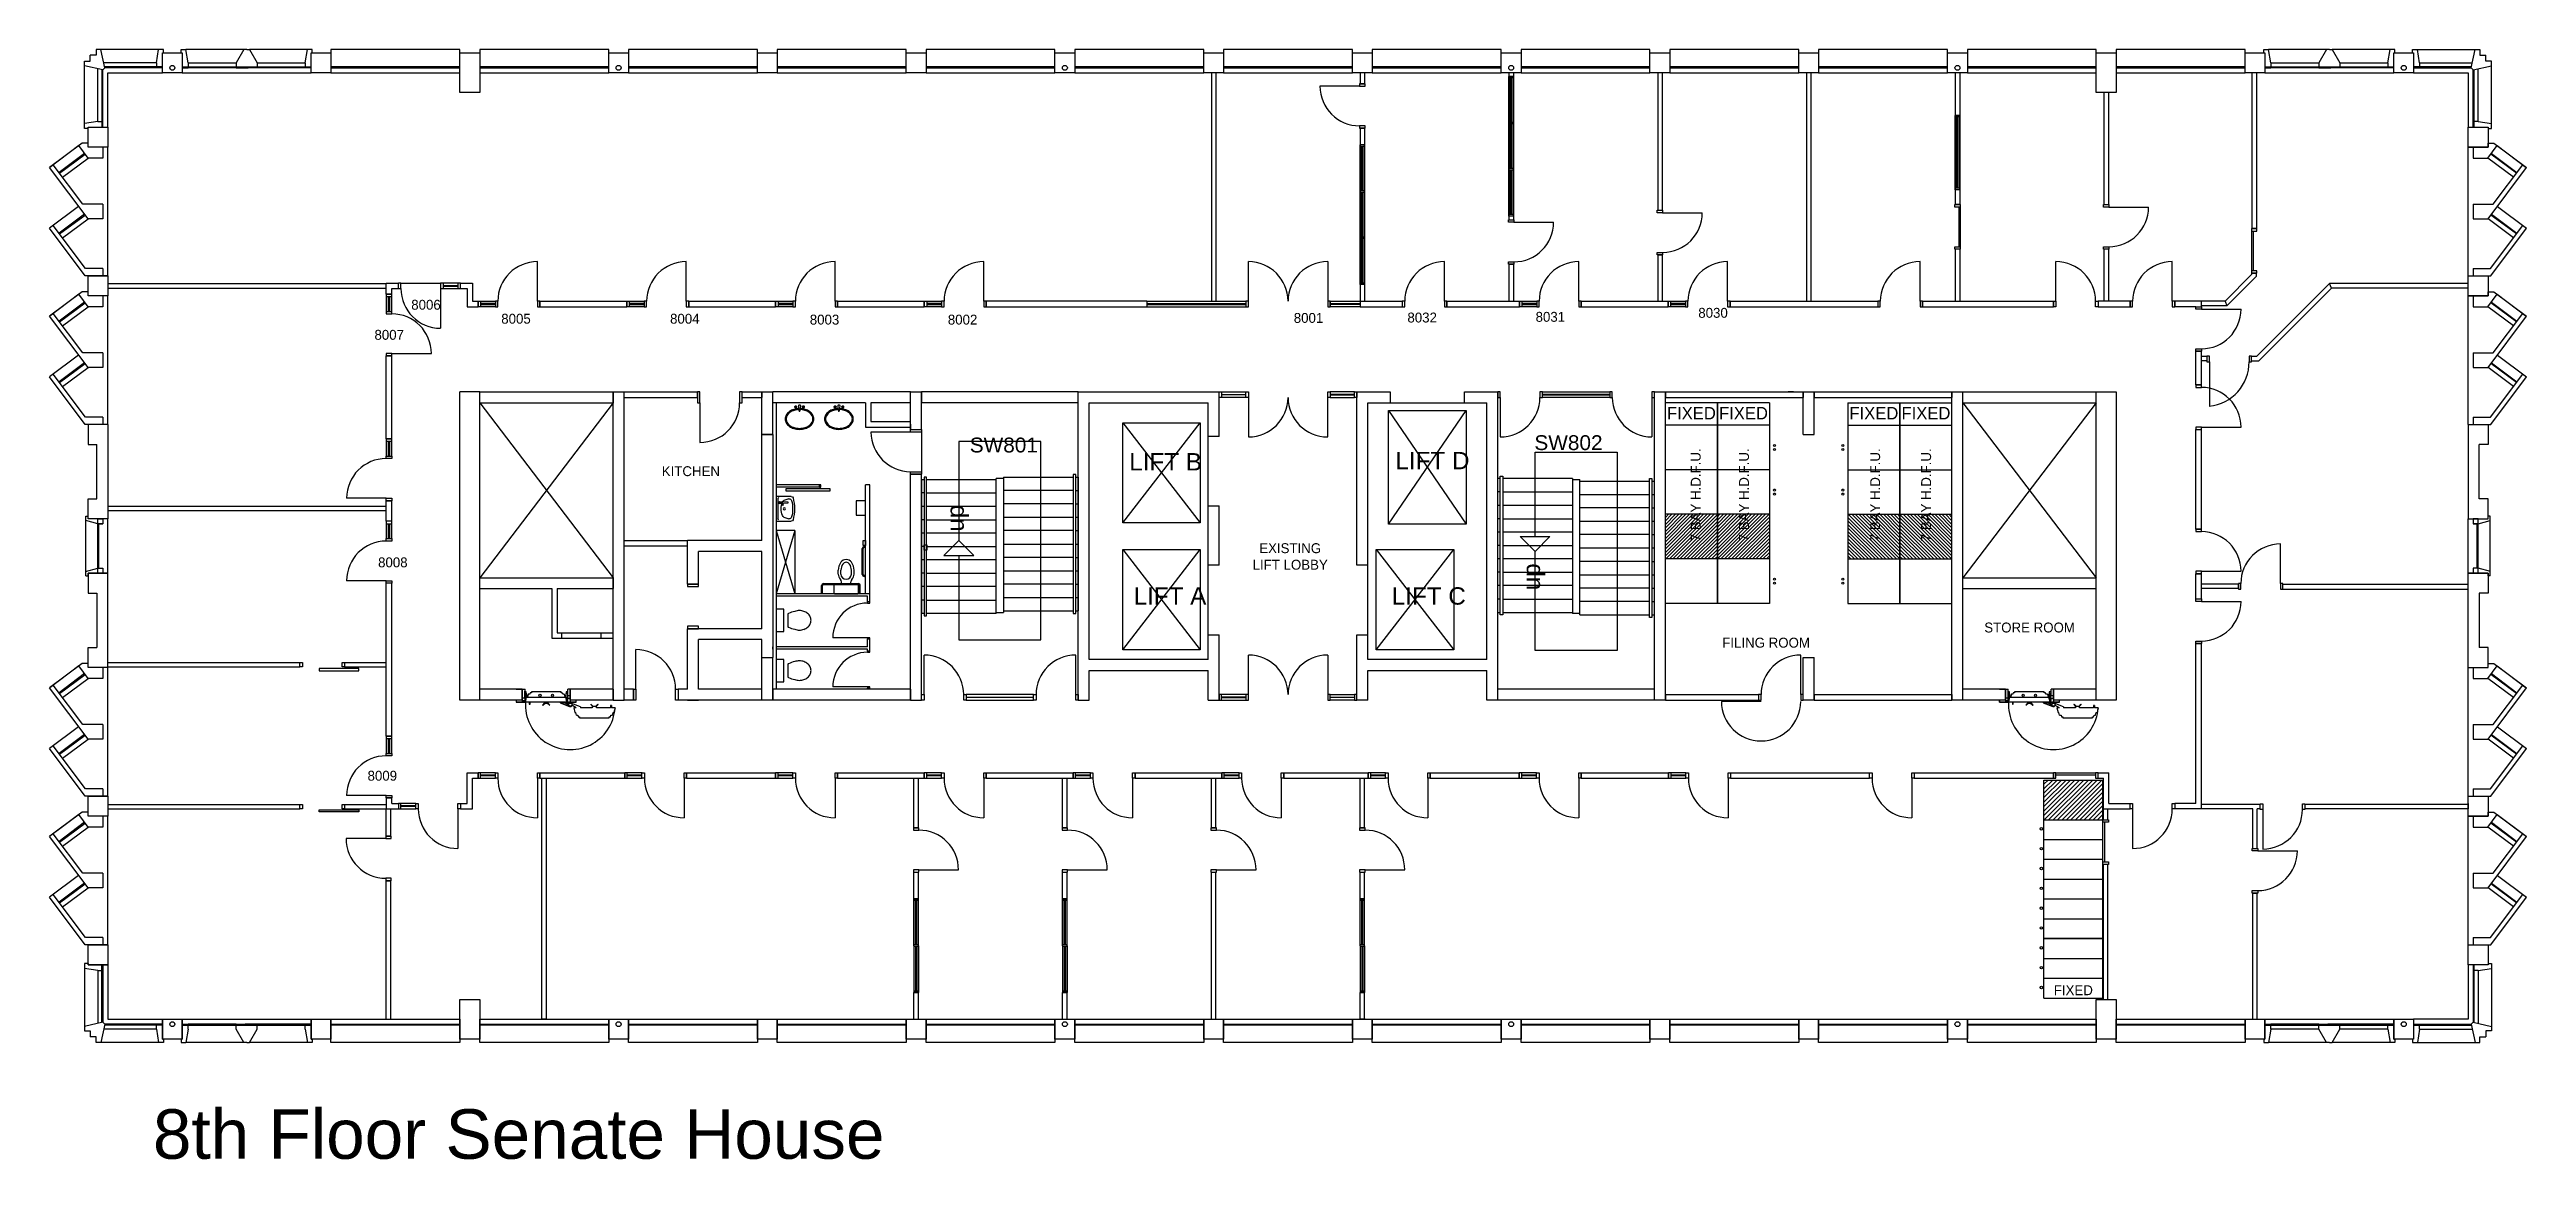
# Model space of a CAD drawing. Header units: millimetres. Extents: x -48971 to 980, y -22268 to 133.
import ezdxf

# ---------------------------------------------------------------- set-up
doc = ezdxf.new("R2010")
doc.units = ezdxf.units.MM
doc.header["$MEASUREMENT"] = 0
for name, color, linetype in [('BL', 8, 'Continuous'), ('BRICK_WALLS_P4', 1, 'Continuous'), ('COLUMNS_P5', 3, 'Continuous'), ('DR', 8, 'Continuous'), ('LIFTS AND STAIRS', 7, 'Continuous'), ('SANITARY_P1', 7, 'Continuous'), ('SHOPFITTING', 4, 'Continuous'), ('TEXT', 7, 'Continuous'), ('WA', 6, 'Continuous'), ('WA_EXT', 7, 'Continuous'), ('WN', 4, 'Continuous')]:
    doc.layers.add(name, color=color, linetype=linetype)
doc.layers.get('0').off()
doc.styles.add('arial', font='arial.ttf')
doc.styles.get("Standard").update_dxf_attribs({"font": 'arial.ttf'})
doc.styles.add('Text_Style_1', font='freehand')

msp = doc.modelspace()

# ---------------------------------------------------------------- texts
at = {"layer": 'LIFTS AND STAIRS', "linetype": 'Continuous', "oblique": 360}
for p in [(-30533, -9595), (-18913, -10779)]:
    msp.add_text('up', height=347.7, rotation=90, dxfattribs=at).set_placement(p)
at = {"layer": 'SHOPFITTING', "style": 'Text_Style_1'}
for insert, char_height, attachment_point in [((-15860, -7081), 250.4, 2), ((-14810, -7081), 250.4, 2), ((-12180, -7081), 250.4, 2), ((-11130, -7081), 250.4, 2), ((-8158, -18852), 200.3, 5)]:
    msp.add_mtext('FIXED', dxfattribs=dict(at, insert=insert, char_height=char_height, attachment_point=attachment_point))
at = {"layer": 'SHOPFITTING', "char_height": 200.31, "attachment_point": 2, "rotation": 90, "style": 'Text_Style_1'}
for insert in [(-15873, -8854), (-14900, -8854), (-12255, -8854), (-11227, -8854)]:
    msp.add_mtext('7 BAY H.D.F.U.', dxfattribs=dict(at, insert=insert))
at = {"layer": 'TEXT', "linetype": 'Continuous', "style": 'arial'}
for s, height, p in [('SW801', 300, (-30413, -7999)), ('LIFT D', 350, (-21829, -8338)), ('SW802', 300, (-19026, -7951)), ('LIFT B', 350, (-27197, -8362)), ('LIFT A', 350, (-27109, -11070)), ('LIFT C', 350, (-21903, -11070)), ('8th Floor Senate House', 1000, (-46886, -22254))]:
    msp.add_text(s, height=height, dxfattribs=at).set_placement(p)
at = {"layer": 'TEXT', "linetype": 'Continuous', "char_height": 200, "style": 'Text_Style_1'}
for s, insert, attachment_point in [('8006', (-41676, -5121), 7), ('8005', (-39861, -5403), 7), ('8004', (-36457, -5403), 7), ('8003', (-33639, -5421), 7), ('8002', (-30855, -5421), 7), ('8001', (-23879, -5387), 7), ('8032', (-21587, -5379), 7), ('8031', (-19002, -5365), 7), ('8030', (-15721, -5284), 7), ('8007', (-42418, -5728), 7), ('KITCHEN', (-36037, -8277), 2), ('EXISTING\\PLIFT LOBBY', (-23951, -9831), 2), ('8008', (-42345, -10320), 7), ('STORE ROOM', (-9040, -11432), 2), ('FILING ROOM', (-14354, -11738), 2), ('8009', (-42557, -14626), 7)]:
    msp.add_mtext(s, dxfattribs=dict(at, insert=insert, attachment_point=attachment_point))

# ---------------------------------------------------------------- blocks, each defined once
blk = doc.blocks.new('whb2')
for p, q in [((-250, 0), (250, 0)), ((-250, -303.1), (-250, 0)), ((250, 0), (250, -303.1)), ((-201, -29.5), (201.1, -29.5)), ((-200, -252.8), (-168.5, -155.3)), ((168.6, -155.3), (200.1, -252.8))]:
    blk.add_line(p, q)
blk.add_circle((0, -160.7), 22.3)
for centre, radius, start, end in [((-214.2, -303.1), 35.7, 180, 255.523), ((-199.1, -56.3), 26.8, 94.124, 173.479), ((0, 526.8), 892.9, 255.523, 284.478), ((-151.4, -259.8), 49.1, 171.798, 253.912), ((-109.1, -186.3), 67, 111.901, 152.434), ((0, 265.2), 595.5, 253.912, 286.088), ((0, -457.8), 359.7, 68.098, 111.902), ((109.2, -186.3), 67, 27.567, 68.099), ((151.5, -259.8), 49.1, 286.088, 8.202), ((199.2, -56.3), 26.8, 6.521, 85.876), ((214.3, -303.1), 35.7, 284.477, 0)]:
    blk.add_arc(centre, radius, start, end)
blk = doc.blocks.new('wc8')
for p, q in [((170, -272), (-280, -272)), ((-280, -272), (-280, -422)), ((-280, -422), (170, -422)), ((-185, -186), (75, -186)), ((170, -422), (170, -272))]:
    blk.add_line(p, q)
for centre, radius, start, end in [((28, 44), 280, 160.8619, 180), ((28, 44), 280, 180, 199.1381), ((-12, 58), 237, 140.0439, 160.8619), ((-38, 80), 203, 116.3082, 140.0439), ((-55, 113), 166, 90, 116.3082), ((-55, 113), 166, 63.6918, 90), ((-71, 80), 203, 39.9561, 63.6918), ((-97, 58), 237, 19.1381, 39.9561), ((-138, 44), 280, 0, 19.1381), ((-138, 44), 280, 340.8619, 0), ((341, 71), 589, 191.5799, 204.7691), ((-38, -46), 203, 219.9561, 223.7742), ((-71, -46), 203, 316.2258, 320.0439), ((-451, 71), 589, 335.2309, 348.4201)]:
    blk.add_arc(centre, radius, start, end)
blk = doc.blocks.new('whb4')
for points in [[(-13, 51, 0.061744), (-110, 35, 0.08403), (-200, -10, 0.106518), (-265, -82, 0.130631), (-285, -158, 0.130631), (-265, -235, 0.106518), (-200, -307, 0.08403), (-110, -351, 0.072981), (5, -368, 0.072981), (119, -351, 0.08403), (210, -307, 0.106518), (274, -235, 0.130631), (295, -158, 0.130631)], [(-11, 31, 0.062468), (-104, 16, 0.08403), (-189, -26, 0.106518), (-248, -92, 0.130631), (-265, -158, 0.130631), (-248, -225, 0.106518), (-189, -291, 0.08403), (-104, -332, 0.072981), (5, -348, 0.072981), (114, -332, 0.08403), (198, -291, 0.106518), (257, -225, 0.130631), (275, -158, 0.130631)], [(275, -158, 0.130631), (257, -92, 0.106518), (198, -26, 0.08403), (114, 16, 0.063409), (19, 32, 0.072981)], [(295, -158, 0.130631), (274, -82, 0.106518), (210, -10, 0.08403), (119, 35, 0.062212), (22, 51, 0.072981)]]:
    blk.add_lwpolyline(points, format="xyb")
for points in [[(-93, 84), (-93, 84), (-93, 91), (-86, 98), (-82, 102), (-72, 102), (-65, 102), (-58, 98), (-54, 91), (-54, 84), (-54, 77), (-58, 70), (-65, 67), (-72, 67), (-82, 67), (-86, 70), (-93, 77), (-93, 84)], [(-93, 84), (-93, 74), (-86, 70), (-82, 63), (-72, 63), (-65, 63), (-58, 70), (-54, 74), (-54, 84), (-54, 91), (-58, 98), (-65, 102), (-72, 102), (-82, 102), (-86, 98), (-93, 91), (-93, 84)], [(-19, 112), (-19, 112), (-9, 7), (-9, 4), (-5, 4), (-2, 0), (2, 0), (9, 0), (12, 4), (16, 4), (16, 7), (30, 112), (30, 116), (23, 116), (16, 119), (5, 119), (-5, 119), (-12, 119), (-16, 116), (-19, 112)], [(61, 84), (65, 74), (68, 70), (76, 63), (83, 63), (93, 63), (100, 70), (104, 74), (104, 84), (104, 91), (100, 98), (93, 102), (83, 102), (76, 102), (68, 98), (65, 91), (61, 84)], [(65, 84), (65, 91), (68, 98), (76, 102), (83, 102), (90, 102), (97, 98), (100, 91), (100, 84), (100, 77), (97, 70), (90, 67), (83, 67), (76, 67), (68, 70), (65, 77), (65, 84)]]:
    blk.add_lwpolyline(points)

# ---------------------------------------------------------------- hatches: boundary and pattern name
at = {"layer": 'SHOPFITTING', "linetype": 'Continuous', "lineweight": 9}
h = msp.add_hatch(dxfattribs=at)
h.set_pattern_fill('ANSI31', color=256, scale=50, angle=45, style=0, pattern_type=0)
h.set_pattern_definition([(45, (16058.043, 3193.543), (35.35534, -35.35534), [])])
h.paths.add_polyline_path([(-16385, -9247), (-16385, -10147), (-15335, -10147), (-15335, -9247)])
h = msp.add_hatch(dxfattribs=at)
h.set_pattern_fill('ANSI31', color=256, scale=50, angle=45, style=0, pattern_type=0)
h.set_pattern_definition([(45, (17238.043, 3193.543), (35.35534, -35.35534), [])])
h.paths.add_polyline_path([(-15335, -9247), (-15335, -10147), (-14285, -10147), (-14285, -9247)])
h = msp.add_hatch(dxfattribs=at)
h.set_pattern_fill('ANSI31', color=256, scale=50, angle=135, style=0, pattern_type=0)
h.set_pattern_definition([(135, (-44228.56, 3193.543), (-35.35534, -35.35534), [])])
h.paths.add_polyline_path([(-11655, -9247), (-11655, -10147), (-12705, -10147), (-12705, -9247)])
h = msp.add_hatch(dxfattribs=at)
h.set_pattern_fill('ANSI31', color=256, scale=50, angle=135, style=0, pattern_type=0)
h.set_pattern_definition([(135, (-43048.56, 3193.543), (-35.35534, -35.35534), [])])
h.paths.add_polyline_path([(-10605, -9247), (-10605, -10147), (-11655, -10147), (-11655, -9247)])
at = {"layer": 'SHOPFITTING', "linetype": 'Continuous'}
h = msp.add_hatch(dxfattribs=at)
h.set_pattern_fill('ANSI31', color=256, scale=20, angle=270)
h.set_pattern_definition([(225, (7828.57, 3139.34), (-44.90128, 44.90128), [])])
h.paths.add_polyline_path([(-7570, -15410), (-8750, -15410), (-8750, -14610), (-7570, -14610)])
h = msp.add_hatch(dxfattribs=at)
h.set_pattern_fill('ANSI31', color=256, scale=1600, angle=-90, style=0)
h.set_pattern_definition([(315, (-27338, -6937), (3592.1, 3592.1), [])])
h.paths.add_polyline_path([(-15205, -20026), (-16385, -20026)], flags=16)
h = msp.add_hatch(dxfattribs=at)
h.set_pattern_fill('ANSI31', color=256, scale=1600, angle=-90, style=0)
h.set_pattern_definition([(315, (-26158, -6937), (3592.1, 3592.1), [])])
h.paths.add_polyline_path([(-14025, -20026), (-15205, -20026)], flags=16)
h = msp.add_hatch(dxfattribs=at)
h.set_pattern_fill('ANSI31', color=256, scale=1600, angle=-90, style=0)
h.set_pattern_definition([(225, (-832.4, -6937), (-3592.1, 3592.1), [])])
h.paths.add_polyline_path([(-12965, -20026), (-11785, -20026)], flags=16)
h = msp.add_hatch(dxfattribs=at)
h.set_pattern_fill('ANSI31', color=256, scale=1600, angle=-90, style=0)
h.set_pattern_definition([(225, (347.6, -6937), (-3592.1, 3592.1), [])])
h.paths.add_polyline_path([(-11785, -20026), (-10605, -20026)], flags=16)

# ---------------------------------------------------------------- linework, layer by layer
at = {"layer": 'BL', "linetype": 'Continuous'}
for p, q in [((-40295, -6997), (-37605, -10527)), ((-37605, -6997), (-40295, -10527)), ((-10385, -6997), (-7695, -10527)), ((-7695, -6997), (-10385, -10527)), ((-33940, -9572), (-34315, -9572)), ((-33940, -9572), (-33940, -10852)), ((-33940, -9572), (-33940, -10852))]:
    msp.add_line(p, q, dxfattribs=at)
at = {"layer": 'BL'}
for p, q in [((-34315, -9572), (-33940, -10852)), ((-33940, -9572), (-34315, -10852))]:
    msp.add_line(p, q, dxfattribs=at)
at = {"layer": 'BRICK_WALLS_P4', "linetype": 'Continuous'}
for p, q in [((-40295, -6997), (-40295, -6777)), ((-40295, -6777), (-37605, -6777)), ((-37605, -6777), (-37605, -6997)), ((-31605, -6777), (-34385, -6777)), ((-34385, -6997), (-34385, -6777)), ((-31605, -6997), (-31605, -6777)), ((-28225, -6777), (-31385, -6777)), ((-31385, -6777), (-31385, -6997)), ((-10385, -6777), (-7695, -6777)), ((-10385, -6997), (-10385, -6777)), ((-7695, -6997), (-7695, -6777)), ((-40295, -6997), (-37605, -6997)), ((-32515, -6997), (-34385, -6997)), ((-32515, -6997), (-32515, -7487)), ((-32515, -7487), (-31605, -7487)), ((-31605, -6997), (-32405, -6997)), ((-32405, -6997), (-32405, -7377)), ((-32405, -7377), (-31605, -7377)), ((-31605, -7427), (-31605, -7537)), ((-28225, -6997), (-31385, -6997)), ((-10385, -6997), (-7695, -6997)), ((-34605, -7637), (-34385, -7637)), ((-34605, -9777), (-34605, -7637)), ((-34385, -7637), (-34385, -12137)), ((-34605, -9777), (-36105, -9777)), ((-36105, -10657), (-36105, -9777)), ((-34605, -9997), (-35885, -9997)), ((-35885, -10657), (-35885, -9997)), ((-34605, -11557), (-34605, -9997)), ((-40295, -10527), (-37605, -10527)), ((-40295, -10747), (-40295, -10527)), ((-40295, -10747), (-38842, -10747)), ((-38842, -10747), (-38842, -11746)), ((-38732, -10747), (-37605, -10747)), ((-38732, -10747), (-38732, -11636)), ((-37605, -10527), (-37605, -10747)), ((-36105, -10657), (-35885, -10657)), ((-10385, -10527), (-7695, -10527)), ((-10385, -10747), (-10385, -10527)), ((-10385, -10747), (-7695, -10747)), ((-7695, -10747), (-7695, -10527)), ((-38842, -11746), (-37605, -11746)), ((-38732, -11636), (-37605, -11636)), ((-38640, -11746), (-38640, -11636)), ((-37844, -11746), (-37844, -11636)), ((-37605, -11746), (-37605, -11636)), ((-34605, -11557), (-36105, -11557)), ((-36105, -12777), (-36105, -11557)), ((-34605, -11777), (-35885, -11777)), ((-35885, -12777), (-35885, -11777)), ((-34605, -12137), (-34605, -11777)), ((-34385, -11972), (-34385, -11922)), ((-34605, -12137), (-34385, -12137)), ((-39439, -12777), (-40295, -12777)), ((-40295, -12997), (-40295, -12777)), ((-39439, -12997), (-39439, -12777)), ((-37605, -12777), (-38469, -12777)), ((-38469, -12997), (-38469, -12777)), ((-37605, -12777), (-37605, -12997)), ((-37195, -12777), (-37385, -12777)), ((-37385, -12997), (-37385, -12777)), ((-37195, -12777), (-37195, -12997)), ((-36295, -12777), (-36295, -12997)), ((-36105, -12777), (-36295, -12777)), ((-34605, -12777), (-35885, -12777)), ((-34605, -12997), (-34605, -12777)), ((-34385, -12777), (-34385, -12997)), ((-31605, -12777), (-34385, -12777)), ((-31605, -12777), (-31605, -12997)), ((-16605, -12777), (-19765, -12777)), ((-16605, -12997), (-16605, -12777)), ((-10385, -12997), (-10385, -12777)), ((-9529, -12777), (-10385, -12777)), ((-9529, -12997), (-9529, -12777)), ((-7695, -12777), (-8559, -12777)), ((-8559, -12997), (-8559, -12777)), ((-7695, -12997), (-7695, -12777)), ((-39439, -12997), (-40295, -12997)), ((-37605, -12997), (-38469, -12997)), ((-37195, -12997), (-37385, -12997)), ((-34605, -12997), (-36295, -12997)), ((-36105, -12997), (-35885, -12997)), ((-31605, -12997), (-34385, -12997)), ((-16605, -12997), (-19765, -12997)), ((-9529, -12997), (-10385, -12997)), ((-7695, -12997), (-8559, -12997))]:
    msp.add_line(p, q, dxfattribs=at)
at = {"layer": 'COLUMNS_P5', "linetype": 'Continuous'}
for p, q in [((-40695, -12997), (-40695, -6777)), ((-40295, -6777), (-40695, -6777)), ((-40295, -12997), (-40295, -6777)), ((-37605, -12997), (-37605, -6777)), ((-37605, -6777), (-37385, -6777)), ((-37385, -12997), (-37385, -6777)), ((-34605, -7637), (-34605, -6777)), ((-34605, -6777), (-34385, -6777)), ((-34385, -7637), (-34385, -6777)), ((-31605, -7537), (-31605, -6777)), ((-31605, -6777), (-31385, -6777)), ((-31385, -7537), (-31385, -6777)), ((-28225, -6997), (-28225, -6777)), ((-28225, -6777), (-25385, -6777)), ((-28225, -12997), (-28225, -6777)), ((-25385, -7677), (-25385, -6777)), ((-22605, -10277), (-22605, -6777)), ((-22605, -6777), (-21935, -6777)), ((-21935, -6777), (-21935, -6997)), ((-20435, -6997), (-20435, -6777)), ((-20435, -6777), (-19765, -6777)), ((-19765, -12997), (-19765, -6777)), ((-16605, -6777), (-16385, -6777)), ((-16605, -12997), (-16605, -6777)), ((-16385, -12997), (-16385, -6777)), ((-13605, -6777), (-13385, -6777)), ((-13605, -7637), (-13605, -6777)), ((-13385, -7637), (-13385, -6777)), ((-10605, -12997), (-10605, -6777)), ((-10605, -6777), (-10385, -6777)), ((-10385, -12997), (-10385, -6777)), ((-47795, -7437), (-47795, -9337)), ((-28005, -12177), (-28005, -6997)), ((-28005, -6997), (-25605, -6997)), ((-25605, -7677), (-25605, -6997)), ((-22385, -10277), (-22385, -6997)), ((-22385, -6997), (-21935, -6997)), ((-21935, -6997), (-20435, -6997)), ((-20435, -6997), (-19985, -6997)), ((-19985, -12177), (-19985, -6997)), ((-195, -7437), (-195, -9337)), ((-48015, -8937), (-48015, -7837)), ((-34385, -7637), (-34605, -7637)), ((-31605, -7537), (-31385, -7537)), ((-25605, -9077), (-25605, -7677)), ((-25385, -7677), (-25605, -7677)), ((-13605, -7637), (-13385, -7637)), ((25, -8937), (25, -7837)), ((-31605, -8437), (-31385, -8437)), ((-31605, -12997), (-31605, -8437)), ((-31385, -12997), (-31385, -8437)), ((-25605, -10277), (-25605, -9077)), ((-25605, -9077), (-25385, -9077)), ((-25385, -10277), (-25385, -9077)), ((-47795, -12337), (-47795, -10437)), ((-25605, -11677), (-25605, -10277)), ((-25385, -10277), (-25605, -10277)), ((-22385, -10277), (-22605, -10277)), ((-22385, -11677), (-22385, -10277)), ((-195, -12337), (-195, -10437)), ((-48015, -10837), (-48015, -11937)), ((25, -10837), (25, -11937)), ((-25605, -11677), (-25385, -11677)), ((-25605, -12177), (-25605, -11677)), ((-25385, -12997), (-25385, -11677)), ((-22605, -11677), (-22385, -11677)), ((-22605, -12997), (-22605, -11677)), ((-22385, -12177), (-22385, -11677)), ((-34605, -12137), (-34385, -12137)), ((-34605, -12997), (-34605, -12137)), ((-34385, -12997), (-34385, -12137)), ((-25605, -12177), (-28005, -12177)), ((-28005, -12397), (-25605, -12397)), ((-28005, -12997), (-28005, -12397)), ((-25605, -12997), (-25605, -12397)), ((-19985, -12177), (-22385, -12177)), ((-22385, -12397), (-19985, -12397)), ((-22385, -12997), (-22385, -12397)), ((-19985, -12997), (-19985, -12397)), ((-13605, -12137), (-13385, -12137)), ((-13605, -12997), (-13605, -12137)), ((-13385, -12997), (-13385, -12137)), ((-19765, -12997), (-19765, -12777)), ((-40295, -12997), (-40695, -12997)), ((-37605, -12997), (-37385, -12997)), ((-34385, -12997), (-34605, -12997)), ((-31605, -12997), (-31385, -12997)), ((-28225, -12997), (-28005, -12997)), ((-25605, -12997), (-25385, -12997)), ((-22385, -12997), (-22605, -12997)), ((-19765, -12997), (-19985, -12997)), ((-16385, -12997), (-16605, -12997)), ((-13385, -12997), (-13605, -12997)), ((-10385, -12997), (-10605, -12997))]:
    msp.add_line(p, q, dxfattribs=at)
for points in [[(-46295, -337), (-46695, -337), (-46695, 63), (-46295, 63), (-46295, -337)], [(-43295, -337), (-43695, -337), (-43695, 63), (-43295, 63), (-43295, -337)], [(-40695, 63), (-40295, 63), (-40295, -737), (-40695, -737), (-40695, 63)], [(-37295, -337), (-37695, -337), (-37695, 63), (-37295, 63), (-37295, -337)], [(-34295, -337), (-34695, -337), (-34695, 63), (-34295, 63), (-34295, -337)], [(-31295, -337), (-31695, -337), (-31695, 63), (-31295, 63), (-31295, -337)], [(-28295, -337), (-28695, -337), (-28695, 63), (-28295, 63), (-28295, -337)], [(-25295, -337), (-25695, -337), (-25695, 63), (-25295, 63), (-25295, -337)], [(-22295, -337), (-22695, -337), (-22695, 63), (-22295, 63), (-22295, -337)], [(-19295, -337), (-19695, -337), (-19695, 63), (-19295, 63), (-19295, -337)], [(-16295, -337), (-16695, -337), (-16695, 63), (-16295, 63), (-16295, -337)], [(-13295, -337), (-13695, -337), (-13695, 63), (-13295, 63), (-13295, -337)], [(-10295, -337), (-10695, -337), (-10695, 63), (-10295, 63), (-10295, -337)], [(-7695, 63), (-7295, 63), (-7295, -737), (-7695, -737), (-7695, 63)], [(-4295, -337), (-4695, -337), (-4695, 63), (-4295, 63), (-4295, -337)], [(-1295, -337), (-1695, -337), (-1695, 63), (-1295, 63), (-1295, -337)], [(-47795, -1837), (-48195, -1837), (-48195, -1437), (-47795, -1437), (-47795, -1837)], [(205, -1837), (-195, -1837), (-195, -1437), (205, -1437), (205, -1837)], [(-47795, -4837), (-48195, -4837), (-48195, -4437), (-47795, -4437), (-47795, -4837)], [(205, -4837), (-195, -4837), (-195, -4437), (205, -4437), (205, -4837)], [(-7295, -12997), (-7695, -12997), (-7695, -6777), (-7295, -6777), (-7295, -12997)], [(-47795, -7437), (-48195, -7437), (-48195, -7837), (-48015, -7837)], [(-195, -7437), (205, -7437), (205, -7837), (25, -7837)], [(-47795, -9337), (-48195, -9337), (-48195, -8937), (-48015, -8937)], [(-195, -9337), (205, -9337), (205, -8937), (25, -8937)], [(-47795, -10437), (-48195, -10437), (-48195, -10837), (-48015, -10837)], [(-195, -10437), (205, -10437), (205, -10837), (25, -10837)], [(-47795, -12337), (-48195, -12337), (-48195, -11937), (-48015, -11937)], [(-195, -12337), (205, -12337), (205, -11937), (25, -11937)], [(-47795, -15337), (-48195, -15337), (-48195, -14937), (-47795, -14937), (-47795, -15337)], [(205, -15337), (-195, -15337), (-195, -14937), (205, -14937), (205, -15337)], [(-47795, -18337), (-48195, -18337), (-48195, -17937), (-47795, -17937), (-47795, -18337)], [(205, -18337), (-195, -18337), (-195, -17937), (205, -17937), (205, -18337)], [(-46295, -19837), (-46695, -19837), (-46695, -19437), (-46295, -19437), (-46295, -19837)], [(-43295, -19837), (-43695, -19837), (-43695, -19437), (-43295, -19437), (-43295, -19837)], [(-40295, -19837), (-40695, -19837), (-40695, -19037), (-40295, -19037), (-40295, -19837)], [(-37295, -19837), (-37695, -19837), (-37695, -19437), (-37295, -19437), (-37295, -19837)], [(-34295, -19837), (-34695, -19837), (-34695, -19437), (-34295, -19437), (-34295, -19837)], [(-31295, -19837), (-31695, -19837), (-31695, -19437), (-31295, -19437), (-31295, -19837)], [(-28295, -19837), (-28695, -19837), (-28695, -19437), (-28295, -19437), (-28295, -19837)], [(-25295, -19837), (-25695, -19837), (-25695, -19437), (-25295, -19437), (-25295, -19837)], [(-22295, -19837), (-22695, -19837), (-22695, -19437), (-22295, -19437), (-22295, -19837)], [(-19295, -19837), (-19695, -19837), (-19695, -19437), (-19295, -19437), (-19295, -19837)], [(-16295, -19837), (-16695, -19837), (-16695, -19437), (-16295, -19437), (-16295, -19837)], [(-13295, -19837), (-13695, -19837), (-13695, -19437), (-13295, -19437), (-13295, -19837)], [(-10295, -19837), (-10695, -19837), (-10695, -19437), (-10295, -19437), (-10295, -19837)], [(-7295, -19837), (-7695, -19837), (-7695, -19037), (-7295, -19037), (-7295, -19837)], [(-4295, -19837), (-4695, -19837), (-4695, -19437), (-4295, -19437), (-4295, -19837)], [(-1295, -19837), (-1695, -19837), (-1695, -19437), (-1295, -19437), (-1295, -19837)]]:
    msp.add_lwpolyline(points, dxfattribs=at)
at = {"layer": 'COLUMNS_P5', "color": 4, "linetype": 'Continuous', "lineweight": -3}
for centre in [(-46495, -237), (-37495, -237), (-28495, -237), (-19495, -237), (-10495, -237), (-1495, -237), (-46495, -19537), (-37495, -19537), (-28495, -19537), (-19495, -19537), (-10495, -19537), (-1495, -19537)]:
    msp.add_circle(centre, 50, dxfattribs=at)
at = {"layer": 'DR', "linetype": 'Continuous'}
for p, q in [((-22550, -607), (-23350, -607)), ((-22440, -557), (-22550, -557)), ((-22550, -557), (-22550, -607)), ((-22550, -607), (-22440, -607)), ((-22440, -607), (-22440, -557)), ((-22440, -1407), (-22550, -1407)), ((-22550, -1407), (-22550, -1457)), ((-22550, -1457), (-22440, -1457)), ((-22440, -1457), (-22440, -1407)), ((-10550, -3047), (-10550, -2997)), ((-10550, -2997), (-10440, -2997)), ((-10440, -2997), (-10440, -3047)), ((-7550, -3047), (-7550, -2997)), ((-7550, -2997), (-7440, -2997)), ((-7440, -2997), (-7440, -3047)), ((-19550, -3352), (-19550, -3302)), ((-19550, -3302), (-19440, -3302)), ((-19440, -3352), (-19550, -3352)), ((-19440, -3302), (-19440, -3352)), ((-19440, -3352), (-18640, -3352)), ((-16550, -3162), (-16550, -3112)), ((-16550, -3112), (-16440, -3112)), ((-16440, -3162), (-16550, -3162)), ((-16440, -3112), (-16440, -3162)), ((-16440, -3162), (-15640, -3162)), ((-10440, -3047), (-10550, -3047)), ((-10470, -3047), (-10470, -3847)), ((-10440, -3047), (-10440, -3847)), ((-7440, -3047), (-7550, -3047)), ((-7440, -3047), (-6640, -3047)), ((-4565, -3482), (-4565, -3532)), ((-4455, -3482), (-4565, -3482)), ((-4455, -3532), (-4455, -3482)), ((-16550, -4012), (-16550, -3962)), ((-16550, -3962), (-16440, -3962)), ((-16440, -3962), (-16440, -4012)), ((-10550, -3897), (-10550, -3847)), ((-10550, -3847), (-10440, -3847)), ((-10440, -3897), (-10550, -3897)), ((-10440, -3847), (-10440, -3897)), ((-7550, -3897), (-7550, -3847)), ((-7550, -3847), (-7440, -3847)), ((-7440, -3897), (-7550, -3897)), ((-7440, -3847), (-7440, -3897)), ((-4565, -3532), (-4455, -3532)), ((-4555, -4332), (-4555, -3532)), ((-4525, -4332), (-4525, -3532)), ((-39130, -4947), (-39130, -4147)), ((-36130, -4947), (-36130, -4147)), ((-33130, -4947), (-33130, -4147)), ((-30130, -4947), (-30130, -4147)), ((-24795, -4947), (-24795, -4147)), ((-23195, -4147), (-23195, -4947)), ((-20840, -4947), (-20840, -4147)), ((-19550, -4202), (-19550, -4152)), ((-19550, -4152), (-19440, -4152)), ((-19440, -4202), (-19550, -4202)), ((-19440, -4152), (-19440, -4202)), ((-18130, -4947), (-18130, -4147)), ((-16440, -4012), (-16550, -4012)), ((-15130, -4947), (-15130, -4147)), ((-11250, -4947), (-11250, -4147)), ((-8510, -4947), (-8510, -4147)), ((-6163, -4947), (-6163, -4147)), ((-4565, -4332), (-4565, -4382)), ((-4455, -4332), (-4565, -4332)), ((-4565, -4382), (-4455, -4382)), ((-4455, -4382), (-4455, -4332)), ((-42070, -4802), (-42180, -4802)), ((-42180, -4802), (-42180, -4852)), ((-42180, -4852), (-42070, -4852)), ((-42070, -4852), (-42070, -4802)), ((-41885, -4582), (-41935, -4582)), ((-41935, -4692), (-41935, -4582)), ((-41935, -4692), (-41885, -4692)), ((-41885, -4692), (-41885, -4582)), ((-41035, -4582), (-41085, -4582)), ((-41085, -4582), (-41085, -4692)), ((-41085, -4692), (-41035, -4692)), ((-41085, -4692), (-41085, -5492)), ((-40735, -4582), (-41035, -4582)), ((-41035, -4582), (-41035, -4692)), ((-41035, -4627), (-40735, -4627)), ((-40735, -4647), (-41035, -4647)), ((-41035, -4692), (-40735, -4692)), ((-40735, -4582), (-40735, -4692)), ((-40685, -4582), (-40735, -4582)), ((-40735, -4692), (-40685, -4692)), ((-40685, -4692), (-40685, -4582)), ((-40330, -5057), (-40330, -4947)), ((-40330, -4947), (-40280, -4947)), ((-40280, -4947), (-40280, -5057)), ((-39930, -4947), (-39980, -4947)), ((-39980, -4947), (-39980, -5057)), ((-39930, -5057), (-39930, -4947)), ((-39080, -4947), (-39130, -4947)), ((-39130, -4947), (-39130, -5057)), ((-39080, -5057), (-39080, -4947)), ((-37330, -5057), (-37330, -4947)), ((-37330, -4947), (-37280, -4947)), ((-37280, -4947), (-37280, -5057)), ((-36930, -4947), (-36980, -4947)), ((-36980, -4947), (-36980, -5057)), ((-36930, -5057), (-36930, -4947)), ((-36080, -4947), (-36130, -4947)), ((-36130, -4947), (-36130, -5057)), ((-36080, -5057), (-36080, -4947)), ((-34330, -5057), (-34330, -4947)), ((-34330, -4947), (-34280, -4947)), ((-34280, -4947), (-34280, -5057)), ((-33930, -4947), (-33980, -4947)), ((-33980, -4947), (-33980, -5057)), ((-33930, -5057), (-33930, -4947)), ((-33080, -4947), (-33130, -4947)), ((-33130, -4947), (-33130, -5057)), ((-33080, -5057), (-33080, -4947)), ((-31330, -5057), (-31330, -4947)), ((-31330, -4947), (-31280, -4947)), ((-31280, -4947), (-31280, -5057)), ((-30930, -4947), (-30980, -4947)), ((-30980, -4947), (-30980, -5057)), ((-30930, -5057), (-30930, -4947)), ((-30080, -4947), (-30130, -4947)), ((-30130, -4947), (-30130, -5057)), ((-30080, -5057), (-30080, -4947)), ((-24795, -4947), (-24845, -4947)), ((-24845, -4947), (-24845, -5057)), ((-24795, -5057), (-24795, -4947)), ((-23145, -4947), (-23195, -4947)), ((-23195, -4947), (-23195, -5057)), ((-23145, -5057), (-23145, -4947)), ((-21640, -4947), (-21690, -4947)), ((-21690, -4947), (-21690, -5057)), ((-21640, -5057), (-21640, -4947)), ((-20790, -4947), (-20840, -4947)), ((-20840, -4947), (-20840, -5057)), ((-20790, -5057), (-20790, -4947)), ((-19330, -5057), (-19330, -4947)), ((-19330, -4947), (-19280, -4947)), ((-19280, -4947), (-19280, -5057)), ((-18930, -4947), (-18980, -4947)), ((-18980, -4947), (-18980, -5057)), ((-18930, -5057), (-18930, -4947)), ((-18080, -4947), (-18130, -4947)), ((-18130, -4947), (-18130, -5057)), ((-18080, -5057), (-18080, -4947)), ((-16330, -5057), (-16330, -4947)), ((-16330, -4947), (-16280, -4947)), ((-16280, -4947), (-16280, -5057)), ((-15930, -4947), (-15980, -4947)), ((-15980, -4947), (-15980, -5057)), ((-15930, -5057), (-15930, -4947)), ((-15080, -4947), (-15130, -4947)), ((-15130, -4947), (-15130, -5057)), ((-15080, -5057), (-15080, -4947)), ((-12050, -4947), (-12100, -4947)), ((-12100, -4947), (-12100, -5057)), ((-12050, -5057), (-12050, -4947)), ((-11200, -4947), (-11250, -4947)), ((-11250, -4947), (-11250, -5057)), ((-11200, -5057), (-11200, -4947)), ((-8560, -5057), (-8560, -4947)), ((-8560, -4947), (-8510, -4947)), ((-8510, -4947), (-8510, -5057)), ((-7710, -5057), (-7710, -4947)), ((-7710, -4947), (-7660, -4947)), ((-7660, -4947), (-7660, -5057)), ((-6963, -4947), (-7013, -4947)), ((-7013, -4947), (-7013, -5057)), ((-6963, -5057), (-6963, -4947)), ((-6113, -4947), (-6163, -4947)), ((-6163, -4947), (-6163, -5057)), ((-6113, -5057), (-6113, -4947)), ((-42180, -5152), (-42180, -5202)), ((-42180, -5152), (-42070, -5152)), ((-42180, -5202), (-42070, -5202)), ((-42070, -5202), (-42070, -5152)), ((-40280, -5057), (-40330, -5057)), ((-39980, -5057), (-39930, -5057)), ((-39130, -5057), (-39080, -5057)), ((-37280, -5057), (-37330, -5057)), ((-36980, -5057), (-36930, -5057)), ((-36130, -5057), (-36080, -5057)), ((-34280, -5057), (-34330, -5057)), ((-33980, -5057), (-33930, -5057)), ((-33130, -5057), (-33080, -5057)), ((-31280, -5057), (-31330, -5057)), ((-30980, -5057), (-30930, -5057)), ((-30130, -5057), (-30080, -5057)), ((-24845, -5057), (-24795, -5057)), ((-23195, -5057), (-23145, -5057)), ((-21690, -5057), (-21640, -5057)), ((-20840, -5057), (-20790, -5057)), ((-19280, -5057), (-19330, -5057)), ((-18980, -5057), (-18930, -5057)), ((-18130, -5057), (-18080, -5057)), ((-16280, -5057), (-16330, -5057)), ((-15980, -5057), (-15930, -5057)), ((-15130, -5057), (-15080, -5057)), ((-12100, -5057), (-12050, -5057)), ((-11250, -5057), (-11200, -5057)), ((-8510, -5057), (-8560, -5057)), ((-7660, -5057), (-7710, -5057)), ((-7013, -5057), (-6963, -5057)), ((-6163, -5057), (-6113, -5057)), ((-5685, -5107), (-5685, -5057)), ((-5685, -5057), (-5575, -5057)), ((-5575, -5107), (-5685, -5107)), ((-5575, -5057), (-5575, -5107)), ((-5575, -5107), (-4775, -5107)), ((-5685, -5957), (-5685, -5907)), ((-5685, -5907), (-5575, -5907)), ((-5575, -5957), (-5685, -5957)), ((-5575, -5907), (-5575, -5957)), ((-42180, -6002), (-42180, -6052)), ((-42070, -6002), (-42180, -6002)), ((-42070, -6052), (-42180, -6052)), ((-42070, -6002), (-41270, -6002)), ((-42070, -6052), (-42070, -6002)), ((-5415, -6057), (-5465, -6057)), ((-5465, -6057), (-5465, -6167)), ((-5465, -6167), (-5415, -6167)), ((-5415, -6167), (-5415, -6057)), ((-5415, -6167), (-5415, -7067)), ((-4565, -6057), (-4615, -6057)), ((-4615, -6057), (-4615, -6167)), ((-4615, -6167), (-4565, -6167)), ((-4565, -6167), (-4565, -6057)), ((-35855, -6777), (-35905, -6777)), ((-35905, -6777), (-35905, -6997)), ((-35855, -6997), (-35855, -6777)), ((-35005, -6777), (-35055, -6777)), ((-35055, -6777), (-35055, -6997)), ((-35005, -6997), (-35005, -6777)), ((-25385, -6887), (-25385, -6777)), ((-25385, -6777), (-25335, -6777)), ((-25335, -6887), (-25385, -6887)), ((-25335, -6777), (-25335, -6887)), ((-24845, -6887), (-24845, -6777)), ((-24845, -6777), (-24795, -6777)), ((-24795, -6887), (-24845, -6887)), ((-24795, -6777), (-24795, -6887)), ((-24795, -6887), (-24795, -7687)), ((-23195, -6887), (-23195, -6777)), ((-23195, -6777), (-23145, -6777)), ((-23195, -7687), (-23195, -6887)), ((-23145, -6887), (-23195, -6887)), ((-23145, -6777), (-23145, -6887)), ((-22655, -6887), (-22655, -6777)), ((-22655, -6777), (-22605, -6777)), ((-22605, -6887), (-22655, -6887)), ((-22605, -6777), (-22605, -6887)), ((-19715, -6777), (-19765, -6777)), ((-19765, -6777), (-19765, -6887)), ((-19765, -6887), (-19715, -6887)), ((-19715, -6887), (-19715, -6777)), ((-19715, -6887), (-19715, -7687)), ((-18865, -6777), (-18915, -6777)), ((-18915, -6777), (-18915, -6887)), ((-18915, -6887), (-18865, -6887)), ((-18865, -6887), (-18865, -6777)), ((-18865, -6887), (-18865, -6832)), ((-17455, -6777), (-17505, -6777)), ((-17505, -6777), (-17505, -6887)), ((-17505, -6887), (-17455, -6887)), ((-17455, -6887), (-17455, -6777)), ((-16605, -6777), (-16655, -6777)), ((-16655, -6777), (-16655, -6887)), ((-16655, -6887), (-16605, -6887)), ((-16655, -6887), (-16655, -7687)), ((-16605, -6887), (-16605, -6777)), ((-5685, -6637), (-5685, -6687)), ((-5575, -6637), (-5685, -6637)), ((-5685, -6637), (-5685, -6687)), ((-5685, -6687), (-5575, -6687)), ((-5685, -6687), (-5575, -6687)), ((-5575, -6687), (-5575, -6637)), ((-5575, -6687), (-5575, -6637)), ((-35905, -6997), (-35855, -6997)), ((-35855, -6997), (-35855, -7797)), ((-35055, -6997), (-35005, -6997)), ((-5685, -7487), (-5685, -7537)), ((-5575, -7487), (-5685, -7487)), ((-5685, -7487), (-5685, -7537)), ((-5575, -7487), (-5685, -7487)), ((-5575, -7537), (-5575, -7487)), ((-5575, -7487), (-4775, -7487)), ((-5575, -7537), (-5575, -7487)), ((-42070, -7722), (-42180, -7722)), ((-42180, -7722), (-42180, -7772)), ((-42180, -7772), (-42070, -7772)), ((-42070, -7772), (-42070, -7722)), ((-5685, -7537), (-5575, -7537)), ((-42180, -8122), (-42180, -8072)), ((-42180, -8072), (-42070, -8072)), ((-42070, -8122), (-42180, -8122)), ((-42070, -8072), (-42070, -8122)), ((-42180, -8922), (-42980, -8922)), ((-42180, -8972), (-42180, -8922)), ((-42180, -8922), (-42070, -8922)), ((-42070, -8972), (-42180, -8972)), ((-42070, -8922), (-42070, -8972)), ((-42070, -9387), (-42180, -9387)), ((-42180, -9387), (-42180, -9437)), ((-42180, -9437), (-42070, -9437)), ((-42070, -9437), (-42070, -9387)), ((-42180, -9787), (-42180, -9737)), ((-42180, -9737), (-42070, -9737)), ((-42070, -9787), (-42180, -9787)), ((-42070, -9737), (-42070, -9787)), ((-31330, -9971), (-31330, -9861)), ((-31330, -9861), (-31280, -9861)), ((-31280, -9971), (-31330, -9971)), ((-31280, -9861), (-31280, -9971)), ((-5685, -9546), (-5685, -9596)), ((-5575, -9546), (-5685, -9546)), ((-5685, -9546), (-5685, -9596)), ((-5685, -9546), (-5685, -9596)), ((-5685, -9596), (-5575, -9596)), ((-5685, -9596), (-5575, -9596)), ((-5685, -9596), (-5575, -9596)), ((-5575, -9596), (-5575, -9546)), ((-5575, -9596), (-5575, -9546)), ((-5575, -9596), (-5575, -9546)), ((-3980, -10646), (-3980, -9846)), ((-5685, -10396), (-5685, -10446)), ((-5575, -10396), (-5685, -10396)), ((-5685, -10396), (-5685, -10446)), ((-5575, -10396), (-5685, -10396)), ((-5685, -10396), (-5685, -10446)), ((-5575, -10396), (-5685, -10396)), ((-5685, -10446), (-5575, -10446)), ((-5575, -10446), (-5575, -10396)), ((-5575, -10446), (-5575, -10396)), ((-5575, -10396), (-4775, -10396)), ((-5575, -10446), (-5575, -10396)), ((-42180, -10587), (-42980, -10587)), ((-42180, -10637), (-42180, -10587)), ((-42180, -10587), (-42070, -10587)), ((-42070, -10637), (-42180, -10637)), ((-42070, -10587), (-42070, -10637)), ((-35885, -10657), (-36105, -10657)), ((-36105, -10657), (-36105, -10707)), ((-36105, -10707), (-35885, -10707)), ((-35885, -10707), (-35885, -10657)), ((-5685, -11006), (-5685, -10956)), ((-5685, -10956), (-5575, -10956)), ((-5575, -10956), (-5575, -11006)), ((-4780, -10646), (-4830, -10646)), ((-4830, -10646), (-4830, -10756)), ((-4830, -10746), (-4830, -10656)), ((-4830, -10756), (-4780, -10756)), ((-4780, -10756), (-4780, -10646)), ((-3930, -10646), (-3980, -10646)), ((-3980, -10646), (-3980, -10756)), ((-3980, -10756), (-3930, -10756)), ((-3930, -10756), (-3930, -10646)), ((-32475, -11013), (-32475, -11038)), ((-32425, -11013), (-32475, -11013)), ((-32475, -11013), (-32475, -11038)), ((-32425, -11013), (-32475, -11013)), ((-32475, -11038), (-32425, -11038)), ((-32475, -11038), (-32425, -11038)), ((-32425, -11038), (-32425, -11013)), ((-32425, -11038), (-32425, -11013)), ((-5575, -11006), (-5685, -11006)), ((-5575, -11006), (-4775, -11006)), ((-37145, -12777), (-37145, -11977)), ((-35885, -11507), (-36105, -11507)), ((-36105, -11507), (-36105, -11557)), ((-36105, -11557), (-35885, -11557)), ((-35885, -11557), (-35885, -11507)), ((-32475, -11738), (-33175, -11738)), ((-32475, -11738), (-32475, -11763)), ((-32425, -11738), (-32475, -11738)), ((-32475, -11763), (-32425, -11763)), ((-32425, -11763), (-32425, -11738)), ((-5685, -11856), (-5685, -11806)), ((-5685, -11806), (-5575, -11806)), ((-5575, -11856), (-5685, -11856)), ((-5575, -11806), (-5575, -11856)), ((-43922, -12237), (-43872, -12237)), ((-43922, -12327), (-43922, -12237)), ((-43872, -12327), (-43922, -12327)), ((-43872, -12237), (-43872, -12327)), ((-42734, -12361), (-43534, -12361)), ((-43534, -12361), (-43534, -12406)), ((-43534, -12406), (-42734, -12406)), ((-43072, -12237), (-43022, -12237)), ((-43072, -12327), (-43072, -12237)), ((-43022, -12327), (-43072, -12327)), ((-43022, -12237), (-43022, -12327)), ((-42734, -12406), (-42734, -12361)), ((-32475, -12007), (-32475, -12032)), ((-32425, -12007), (-32475, -12007)), ((-32475, -12007), (-32475, -12032)), ((-32425, -12007), (-32475, -12007)), ((-32475, -12032), (-32425, -12032)), ((-32475, -12032), (-32425, -12032)), ((-32425, -12032), (-32425, -12007)), ((-32425, -12032), (-32425, -12007)), ((-31335, -12887), (-31335, -12087)), ((-28275, -12887), (-28275, -12087)), ((-24795, -12887), (-24795, -12087)), ((-23195, -12087), (-23195, -12887)), ((-13655, -12887), (-13655, -12087)), ((-39559, -12777), (-39382, -12777)), ((-39439, -12777), (-39439, -13036)), ((-39391, -12960), (-39437, -12960)), ((-39437, -12960), (-39437, -13006)), ((-39382, -12814), (-39391, -12814)), ((-39391, -12814), (-39391, -12960)), ((-39382, -12814), (-39382, -12777)), ((-39382, -12831), (-39382, -12814)), ((-39357, -12831), (-39382, -12831)), ((-39382, -13006), (-39382, -12856)), ((-39382, -12856), (-39357, -12856)), ((-39360, -12938), (-39379, -13036)), ((-39375, -13041), (-39354, -12936)), ((-39371, -13031), (-39349, -12936)), ((-39354, -12866), (-39360, -12866)), ((-39360, -12866), (-39360, -12938)), ((-39357, -12856), (-39357, -12831)), ((-39354, -12873), (-39354, -12866)), ((-39348, -12873), (-39354, -12873)), ((-39354, -12936), (-38554, -12936)), ((-39348, -12922), (-39348, -12873)), ((-39328, -12922), (-39348, -12922)), ((-39317, -12880), (-39332, -12936)), ((-39288, -12880), (-39317, -12880)), ((-39279, -12847), (-39288, -12880)), ((-39254, -12847), (-39279, -12847)), ((-39254, -12831), (-39254, -12847)), ((-38655, -12831), (-39254, -12831)), ((-38655, -12847), (-38655, -12831)), ((-38630, -12847), (-38655, -12847)), ((-38621, -12880), (-38630, -12847)), ((-38592, -12880), (-38621, -12880)), ((-38592, -12880), (-38577, -12936)), ((-38561, -12922), (-38580, -12922)), ((-38554, -12873), (-38561, -12873)), ((-38561, -12873), (-38561, -12922)), ((-38538, -13031), (-38560, -12936)), ((-38549, -12866), (-38554, -12866)), ((-38554, -12866), (-38554, -12873)), ((-38554, -12936), (-38534, -13041)), ((-38527, -12831), (-38552, -12831)), ((-38552, -12831), (-38552, -12856)), ((-38552, -12856), (-38527, -12856)), ((-38549, -12938), (-38549, -12866)), ((-38530, -13036), (-38549, -12938)), ((-38518, -12814), (-38527, -12814)), ((-38527, -12814), (-38527, -12831)), ((-38527, -12856), (-38527, -13007)), ((-38354, -12777), (-38518, -12777)), ((-38518, -12814), (-38518, -12777)), ((-38518, -12913), (-38518, -12814)), ((-38468, -12913), (-38518, -12913)), ((-38518, -13007), (-38518, -12959)), ((-38518, -12959), (-38468, -12959)), ((-38469, -12777), (-38469, -13036)), ((-38468, -12959), (-38468, -12913)), ((-37195, -12997), (-37195, -12777)), ((-37195, -12777), (-37145, -12777)), ((-37145, -12777), (-37145, -12997)), ((-36345, -12997), (-36345, -12777)), ((-36345, -12777), (-36295, -12777)), ((-36295, -12777), (-36295, -12997)), ((-32475, -12732), (-33175, -12732)), ((-32475, -12732), (-32475, -12757)), ((-32425, -12732), (-32475, -12732)), ((-32425, -12757), (-32475, -12757)), ((-32475, -12777), (-32475, -12757)), ((-32475, -12757), (-32425, -12757)), ((-32450, -12757), (-32425, -12757)), ((-32425, -12757), (-32425, -12732)), ((-32425, -12777), (-32425, -12757)), ((-31385, -12997), (-31385, -12887)), ((-31385, -12887), (-31335, -12887)), ((-31335, -12887), (-31335, -12997)), ((-30535, -12997), (-30535, -12887)), ((-30535, -12887), (-30485, -12887)), ((-30485, -12887), (-30485, -12997)), ((-30485, -12887), (-30485, -12942)), ((-29125, -12997), (-29125, -12887)), ((-29125, -12887), (-29075, -12887)), ((-29075, -12887), (-29075, -12997)), ((-28275, -12997), (-28275, -12887)), ((-28275, -12887), (-28225, -12887)), ((-28225, -12887), (-28225, -12997)), ((-25335, -12887), (-25385, -12887)), ((-25385, -12887), (-25385, -12997)), ((-25335, -12997), (-25335, -12887)), ((-24795, -12887), (-24845, -12887)), ((-24845, -12887), (-24845, -12997)), ((-24795, -12997), (-24795, -12887)), ((-23145, -12887), (-23195, -12887)), ((-23195, -12887), (-23195, -12997)), ((-23145, -12997), (-23145, -12887)), ((-22605, -12887), (-22655, -12887)), ((-22655, -12887), (-22655, -12997)), ((-22605, -12997), (-22605, -12887)), ((-14455, -12887), (-14505, -12887)), ((-14505, -12887), (-14505, -12997)), ((-14455, -12997), (-14455, -12887)), ((-13605, -12887), (-13655, -12887)), ((-13655, -12887), (-13655, -12997)), ((-13605, -12997), (-13605, -12887)), ((-9649, -12777), (-9472, -12777)), ((-9529, -12777), (-9529, -13036)), ((-9481, -12960), (-9527, -12960)), ((-9527, -12960), (-9527, -13006)), ((-9472, -12814), (-9481, -12814)), ((-9481, -12814), (-9481, -12960)), ((-9472, -12814), (-9472, -12777)), ((-9472, -12831), (-9472, -12814)), ((-9447, -12831), (-9472, -12831)), ((-9472, -13006), (-9472, -12856)), ((-9472, -12856), (-9447, -12856)), ((-9450, -12938), (-9469, -13036)), ((-9465, -13041), (-9444, -12936)), ((-9461, -13031), (-9439, -12936)), ((-9444, -12866), (-9450, -12866)), ((-9450, -12866), (-9450, -12938)), ((-9447, -12856), (-9447, -12831)), ((-9444, -12873), (-9444, -12866)), ((-9438, -12873), (-9444, -12873)), ((-9444, -12936), (-8644, -12936)), ((-9438, -12922), (-9438, -12873)), ((-9418, -12922), (-9438, -12922)), ((-9407, -12880), (-9422, -12936)), ((-9378, -12880), (-9407, -12880)), ((-9369, -12847), (-9378, -12880)), ((-9344, -12847), (-9369, -12847)), ((-9344, -12831), (-9344, -12847)), ((-8745, -12831), (-9344, -12831)), ((-8745, -12847), (-8745, -12831)), ((-8720, -12847), (-8745, -12847)), ((-8711, -12880), (-8720, -12847)), ((-8682, -12880), (-8711, -12880)), ((-8682, -12880), (-8667, -12936)), ((-8651, -12922), (-8670, -12922)), ((-8644, -12873), (-8651, -12873)), ((-8651, -12873), (-8651, -12922)), ((-8628, -13031), (-8650, -12936)), ((-8639, -12866), (-8644, -12866)), ((-8644, -12866), (-8644, -12873)), ((-8644, -12936), (-8624, -13041)), ((-8617, -12831), (-8642, -12831)), ((-8642, -12831), (-8642, -12856)), ((-8642, -12856), (-8617, -12856)), ((-8639, -12938), (-8639, -12866)), ((-8620, -13036), (-8639, -12938)), ((-8608, -12814), (-8617, -12814)), ((-8617, -12814), (-8617, -12831)), ((-8617, -12856), (-8617, -13007)), ((-8444, -12777), (-8608, -12777)), ((-8608, -12814), (-8608, -12777)), ((-8608, -12913), (-8608, -12814)), ((-8558, -12913), (-8608, -12913)), ((-8608, -13007), (-8608, -12959)), ((-8608, -12959), (-8558, -12959)), ((-8559, -12777), (-8559, -13036)), ((-8558, -12959), (-8558, -12913)), ((-39554, -13006), (-39559, -13006)), ((-39559, -13006), (-39559, -13041)), ((-39559, -13041), (-39375, -13041)), ((-39554, -13036), (-39554, -13006)), ((-39379, -13036), (-39554, -13036)), ((-39437, -13006), (-39382, -13006)), ((-39371, -13031), (-38538, -13031)), ((-39302, -13031), (-39302, -13036)), ((-39302, -13036), (-39297, -13036)), ((-39297, -13036), (-39297, -13077)), ((-39297, -13077), (-39279, -13077)), ((-39279, -13077), (-39279, -13036)), ((-39279, -13036), (-39273, -13036)), ((-39273, -13036), (-39273, -13031)), ((-38988, -13053), (-39027, -13097)), ((-39027, -13097), (-39023, -13101)), ((-39023, -13101), (-38977, -13060)), ((-38996, -13031), (-38996, -13039)), ((-38996, -13039), (-38988, -13053)), ((-38977, -13060), (-38930, -13060)), ((-38930, -13060), (-38884, -13101)), ((-38920, -13052), (-38913, -13039)), ((-38880, -13097), (-38920, -13052)), ((-38913, -13039), (-38913, -13031)), ((-38884, -13101), (-38880, -13097)), ((-38690, -13031), (-38690, -13034)), ((-38690, -13034), (-38673, -13034)), ((-38673, -13034), (-38673, -13050)), ((-38673, -13050), (-38482, -13126)), ((-38670, -13031), (-38670, -13047)), ((-38670, -13047), (-38482, -13123)), ((-38665, -13031), (-38665, -13047)), ((-38665, -13047), (-38594, -13047)), ((-38594, -13047), (-38498, -13102)), ((-38589, -13031), (-38499, -13082)), ((-38534, -13041), (-38349, -13041)), ((-38354, -13036), (-38530, -13036)), ((-38527, -13007), (-38518, -13007)), ((-38504, -13041), (-38504, -13079)), ((-38504, -13099), (-38504, -13104)), ((-38504, -13104), (-38488, -13120)), ((-38483, -13057), (-38503, -13077)), ((-38455, -13057), (-38483, -13057)), ((-38482, -13123), (-38469, -13123)), ((-38482, -13126), (-38454, -13126)), ((-38264, -13133), (-38455, -13057)), ((-38454, -13126), (-38434, -13106)), ((-38348, -13152), (-38438, -13100)), ((-38434, -13106), (-38434, -13041)), ((-38348, -13152), (-38399, -13152)), ((-38399, -13152), (-38377, -13247)), ((-38377, -13247), (-38360, -13247)), ((-38345, -13303), (-38360, -13247)), ((-38349, -13007), (-38354, -13007)), ((-38354, -13007), (-38354, -13036)), ((-38349, -13041), (-38349, -13007)), ((-38345, -13303), (-38316, -13303)), ((-38316, -13303), (-38307, -13336)), ((-38307, -13336), (-38282, -13336)), ((-38282, -13336), (-38282, -13352)), ((-38282, -13352), (-37683, -13352)), ((-38264, -13133), (-38264, -13152)), ((-38025, -13152), (-38264, -13152)), ((-38053, -13081), (-38057, -13086)), ((-38057, -13086), (-38017, -13131)), ((-38007, -13123), (-38053, -13081)), ((-38017, -13131), (-38025, -13144)), ((-38025, -13144), (-38025, -13152)), ((-37960, -13123), (-38007, -13123)), ((-37914, -13081), (-37960, -13123)), ((-37949, -13129), (-37910, -13086)), ((-37941, -13144), (-37949, -13129)), ((-37941, -13152), (-37941, -13144)), ((-37659, -13152), (-37941, -13152)), ((-37910, -13086), (-37914, -13081)), ((-37683, -13352), (-37683, -13336)), ((-37683, -13336), (-37658, -13336)), ((-37640, -13105), (-37659, -13105)), ((-37659, -13105), (-37659, -13152)), ((-37658, -13336), (-37649, -13303)), ((-37649, -13303), (-37620, -13303)), ((-37640, -13105), (-37640, -13152)), ((-37566, -13152), (-37640, -13152)), ((-37620, -13303), (-37605, -13247)), ((-37605, -13247), (-37588, -13247)), ((-37566, -13152), (-37588, -13247)), ((-37145, -12997), (-37195, -12997)), ((-36295, -12997), (-36345, -12997)), ((-31335, -12997), (-31385, -12997)), ((-30485, -12997), (-30535, -12997)), ((-29075, -12997), (-29125, -12997)), ((-28225, -12997), (-28275, -12997)), ((-25385, -12997), (-25335, -12997)), ((-24845, -12997), (-24795, -12997)), ((-23195, -12997), (-23145, -12997)), ((-22655, -12997), (-22605, -12997)), ((-14455, -13022), (-15256, -13022)), ((-14505, -12997), (-14455, -12997)), ((-13655, -12997), (-13605, -12997)), ((-9644, -13006), (-9649, -13006)), ((-9649, -13006), (-9649, -13041)), ((-9649, -13041), (-9465, -13041)), ((-9644, -13036), (-9644, -13006)), ((-9469, -13036), (-9644, -13036)), ((-9527, -13006), (-9472, -13006)), ((-9461, -13031), (-8628, -13031)), ((-9392, -13031), (-9392, -13036)), ((-9392, -13036), (-9387, -13036)), ((-9387, -13036), (-9387, -13077)), ((-9387, -13077), (-9369, -13077)), ((-9369, -13077), (-9369, -13036)), ((-9369, -13036), (-9363, -13036)), ((-9363, -13036), (-9363, -13031)), ((-9078, -13053), (-9117, -13097)), ((-9117, -13097), (-9113, -13101)), ((-9113, -13101), (-9067, -13060)), ((-9086, -13031), (-9086, -13039)), ((-9086, -13039), (-9078, -13053)), ((-9067, -13060), (-9020, -13060)), ((-9020, -13060), (-8974, -13101)), ((-9010, -13052), (-9003, -13039)), ((-8970, -13097), (-9010, -13052)), ((-9003, -13039), (-9003, -13031)), ((-8974, -13101), (-8970, -13097)), ((-8780, -13031), (-8780, -13034)), ((-8780, -13034), (-8763, -13034)), ((-8763, -13034), (-8763, -13050)), ((-8763, -13050), (-8572, -13126)), ((-8760, -13031), (-8760, -13047)), ((-8760, -13047), (-8572, -13123)), ((-8755, -13031), (-8755, -13047)), ((-8755, -13047), (-8684, -13047)), ((-8684, -13047), (-8588, -13102)), ((-8679, -13031), (-8589, -13082)), ((-8624, -13041), (-8439, -13041)), ((-8444, -13036), (-8620, -13036)), ((-8617, -13007), (-8608, -13007)), ((-8594, -13041), (-8594, -13079)), ((-8594, -13099), (-8594, -13104)), ((-8594, -13104), (-8578, -13120)), ((-8573, -13057), (-8593, -13077)), ((-8545, -13057), (-8573, -13057)), ((-8572, -13123), (-8559, -13123)), ((-8572, -13126), (-8544, -13126)), ((-8354, -13133), (-8545, -13057)), ((-8544, -13126), (-8524, -13106)), ((-8438, -13152), (-8528, -13100)), ((-8524, -13106), (-8524, -13041)), ((-8438, -13152), (-8489, -13152)), ((-8489, -13152), (-8467, -13247)), ((-8467, -13247), (-8450, -13247)), ((-8435, -13303), (-8450, -13247)), ((-8439, -13007), (-8444, -13007)), ((-8444, -13007), (-8444, -13036)), ((-8439, -13041), (-8439, -13007)), ((-8435, -13303), (-8406, -13303)), ((-8406, -13303), (-8397, -13336)), ((-8397, -13336), (-8372, -13336)), ((-8372, -13336), (-8372, -13352)), ((-8372, -13352), (-7773, -13352)), ((-8354, -13133), (-8354, -13152)), ((-8115, -13152), (-8354, -13152)), ((-8143, -13081), (-8147, -13086)), ((-8147, -13086), (-8107, -13131)), ((-8097, -13123), (-8143, -13081)), ((-8107, -13131), (-8115, -13144)), ((-8115, -13144), (-8115, -13152)), ((-8050, -13123), (-8097, -13123)), ((-8004, -13081), (-8050, -13123)), ((-8039, -13129), (-8000, -13086)), ((-8031, -13144), (-8039, -13129)), ((-8031, -13152), (-8031, -13144)), ((-7749, -13152), (-8031, -13152)), ((-8000, -13086), (-8004, -13081)), ((-7773, -13352), (-7773, -13336)), ((-7773, -13336), (-7748, -13336)), ((-7730, -13105), (-7749, -13105)), ((-7749, -13105), (-7749, -13152)), ((-7748, -13336), (-7739, -13303)), ((-7739, -13303), (-7710, -13303)), ((-7730, -13105), (-7730, -13152)), ((-7656, -13152), (-7730, -13152)), ((-7710, -13303), (-7695, -13247)), ((-7695, -13247), (-7678, -13247)), ((-7656, -13152), (-7678, -13247)), ((-42070, -13722), (-42180, -13722)), ((-42180, -13722), (-42180, -13772)), ((-42180, -13772), (-42070, -13772)), ((-42070, -13772), (-42070, -13722)), ((-42180, -14122), (-42180, -14072)), ((-42180, -14072), (-42070, -14072)), ((-42070, -14122), (-42180, -14122)), ((-42070, -14072), (-42070, -14122)), ((-40280, -14462), (-40330, -14462)), ((-40330, -14462), (-40330, -14572)), ((-40280, -14572), (-40280, -14462)), ((-39980, -14462), (-39930, -14462)), ((-39980, -14572), (-39980, -14462)), ((-39930, -14462), (-39930, -14572)), ((-39130, -14462), (-39080, -14462)), ((-39130, -14572), (-39130, -14462)), ((-39080, -14462), (-39080, -14572)), ((-37320, -14462), (-37370, -14462)), ((-37370, -14462), (-37370, -14572)), ((-37320, -14572), (-37320, -14462)), ((-37024, -14462), (-36974, -14462)), ((-37024, -14572), (-37024, -14462)), ((-36974, -14462), (-36974, -14572)), ((-36174, -14462), (-36124, -14462)), ((-36174, -14572), (-36174, -14462)), ((-36124, -14462), (-36124, -14572)), ((-34280, -14462), (-34330, -14462)), ((-34330, -14462), (-34330, -14572)), ((-34280, -14572), (-34280, -14462)), ((-33980, -14462), (-33930, -14462)), ((-33980, -14572), (-33980, -14462)), ((-33930, -14462), (-33930, -14572)), ((-33130, -14462), (-33080, -14462)), ((-33130, -14572), (-33130, -14462)), ((-33080, -14462), (-33080, -14572)), ((-31280, -14462), (-31330, -14462)), ((-31330, -14462), (-31330, -14572)), ((-31280, -14572), (-31280, -14462)), ((-30980, -14462), (-30930, -14462)), ((-30980, -14572), (-30980, -14462)), ((-30930, -14462), (-30930, -14572)), ((-30130, -14462), (-30080, -14462)), ((-30130, -14572), (-30130, -14462)), ((-30080, -14462), (-30080, -14572)), ((-28280, -14462), (-28330, -14462)), ((-28330, -14462), (-28330, -14572)), ((-28280, -14572), (-28280, -14462)), ((-27980, -14462), (-27930, -14462)), ((-27980, -14572), (-27980, -14462)), ((-27930, -14462), (-27930, -14572)), ((-27130, -14462), (-27080, -14462)), ((-27130, -14572), (-27130, -14462)), ((-27080, -14462), (-27080, -14572)), ((-25280, -14462), (-25330, -14462)), ((-25330, -14462), (-25330, -14572)), ((-25280, -14572), (-25280, -14462)), ((-24980, -14462), (-24930, -14462)), ((-24980, -14572), (-24980, -14462)), ((-24930, -14462), (-24930, -14572)), ((-24130, -14462), (-24080, -14462)), ((-24130, -14572), (-24130, -14462)), ((-24080, -14462), (-24080, -14572)), ((-22327, -14462), (-22377, -14462)), ((-22377, -14462), (-22377, -14572)), ((-22327, -14572), (-22327, -14462)), ((-22027, -14462), (-21977, -14462)), ((-22027, -14572), (-22027, -14462)), ((-21977, -14462), (-21977, -14572)), ((-21177, -14462), (-21127, -14462)), ((-21177, -14572), (-21177, -14462)), ((-21127, -14462), (-21127, -14572)), ((-19283, -14462), (-19333, -14462)), ((-19333, -14462), (-19333, -14572)), ((-19283, -14572), (-19283, -14462)), ((-18983, -14462), (-18933, -14462)), ((-18983, -14572), (-18983, -14462)), ((-18933, -14462), (-18933, -14572)), ((-18133, -14462), (-18083, -14462)), ((-18133, -14572), (-18133, -14462)), ((-18083, -14462), (-18083, -14572)), ((-16271, -14462), (-16321, -14462)), ((-16321, -14462), (-16321, -14572)), ((-16271, -14572), (-16271, -14462)), ((-15971, -14462), (-15921, -14462)), ((-15971, -14572), (-15971, -14462)), ((-15921, -14462), (-15921, -14572)), ((-15121, -14462), (-15071, -14462)), ((-15121, -14572), (-15121, -14462)), ((-15071, -14462), (-15071, -14572)), ((-12266, -14462), (-12216, -14462)), ((-12266, -14572), (-12266, -14462)), ((-12216, -14462), (-12216, -14572)), ((-11416, -14462), (-11366, -14462)), ((-11416, -14572), (-11416, -14462)), ((-11366, -14462), (-11366, -14572)), ((-8510, -14462), (-8560, -14462)), ((-8560, -14462), (-8560, -14572)), ((-8510, -14572), (-8510, -14462)), ((-8510, -14462), (-7710, -14462)), ((-7660, -14462), (-7710, -14462)), ((-7710, -14462), (-7710, -14572)), ((-7660, -14572), (-7660, -14462)), ((-42180, -14922), (-42980, -14922)), ((-42180, -14972), (-42180, -14922)), ((-42180, -14922), (-42070, -14922)), ((-42070, -14972), (-42180, -14972)), ((-42070, -14922), (-42070, -14972)), ((-40330, -14572), (-40280, -14572)), ((-39930, -14572), (-39980, -14572)), ((-39080, -14572), (-39130, -14572)), ((-39130, -14572), (-39130, -15372)), ((-37370, -14572), (-37320, -14572)), ((-36974, -14572), (-37024, -14572)), ((-36124, -14572), (-36174, -14572)), ((-36174, -14572), (-36174, -15372)), ((-34330, -14572), (-34280, -14572)), ((-33930, -14572), (-33980, -14572)), ((-33080, -14572), (-33130, -14572)), ((-33130, -14572), (-33130, -15372)), ((-31330, -14572), (-31280, -14572)), ((-30930, -14572), (-30980, -14572)), ((-30080, -14572), (-30130, -14572)), ((-30130, -14572), (-30130, -15372)), ((-28330, -14572), (-28280, -14572)), ((-27930, -14572), (-27980, -14572)), ((-27080, -14572), (-27130, -14572)), ((-27130, -14572), (-27130, -15372)), ((-25330, -14572), (-25280, -14572)), ((-24930, -14572), (-24980, -14572)), ((-24080, -14572), (-24130, -14572)), ((-24130, -14572), (-24130, -15372)), ((-22377, -14572), (-22327, -14572)), ((-21977, -14572), (-22027, -14572)), ((-21127, -14572), (-21177, -14572)), ((-21177, -14572), (-21177, -15372)), ((-19333, -14572), (-19283, -14572)), ((-18933, -14572), (-18983, -14572)), ((-18083, -14572), (-18133, -14572)), ((-18133, -14572), (-18133, -15372)), ((-16321, -14572), (-16271, -14572)), ((-15921, -14572), (-15971, -14572)), ((-15071, -14572), (-15121, -14572)), ((-15121, -14572), (-15121, -15372)), ((-12216, -14572), (-12266, -14572)), ((-11366, -14572), (-11416, -14572)), ((-11416, -14572), (-11416, -15372)), ((-8560, -14572), (-8510, -14572)), ((-8510, -14502), (-7710, -14502)), ((-7710, -14572), (-7660, -14572)), ((-43922, -15102), (-43872, -15102)), ((-43922, -15192), (-43922, -15102)), ((-43872, -15192), (-43922, -15192)), ((-43872, -15102), (-43872, -15192)), ((-43534, -15210), (-42734, -15210)), ((-43534, -15255), (-43534, -15210)), ((-42734, -15255), (-43534, -15255)), ((-43072, -15102), (-43022, -15102)), ((-43072, -15192), (-43072, -15102)), ((-43022, -15192), (-43072, -15192)), ((-43022, -15102), (-43022, -15192)), ((-42734, -15210), (-42734, -15255)), ((-41885, -15082), (-41935, -15082)), ((-41935, -15082), (-41935, -15192)), ((-41935, -15192), (-41885, -15192)), ((-41885, -15192), (-41885, -15082)), ((-41585, -15082), (-41535, -15082)), ((-41585, -15192), (-41585, -15082)), ((-41535, -15192), (-41585, -15192)), ((-41535, -15082), (-41535, -15192)), ((-40735, -15082), (-40685, -15082)), ((-40735, -15192), (-40735, -15082)), ((-40685, -15192), (-40735, -15192)), ((-40735, -15192), (-40735, -15992)), ((-40685, -15082), (-40685, -15192)), ((-7560, -15462), (-7560, -15412)), ((-7560, -15412), (-7450, -15412)), ((-7450, -15462), (-7560, -15462)), ((-7560, -16262), (-7560, -15462)), ((-7520, -16262), (-7520, -15462)), ((-7450, -15412), (-7450, -15462)), ((-7013, -15082), (-6963, -15082)), ((-7013, -15192), (-7013, -15082)), ((-6963, -15192), (-7013, -15192)), ((-6963, -15082), (-6963, -15192)), ((-6963, -15192), (-6963, -15992)), ((-6163, -15082), (-6113, -15082)), ((-6163, -15192), (-6163, -15082)), ((-6113, -15192), (-6163, -15192)), ((-6113, -15082), (-6113, -15192)), ((-4387, -15202), (-4387, -15092)), ((-4387, -15092), (-4337, -15092)), ((-4337, -15202), (-4387, -15202)), ((-4337, -15092), (-4337, -15202)), ((-4337, -15202), (-4337, -16002)), ((-3537, -15202), (-3537, -15092)), ((-3537, -15092), (-3487, -15092)), ((-3487, -15202), (-3537, -15202)), ((-3487, -15092), (-3487, -15202)), ((-42190, -15792), (-42990, -15792)), ((-42080, -15742), (-42190, -15742)), ((-42190, -15742), (-42190, -15792)), ((-42190, -15792), (-42080, -15792)), ((-42080, -15792), (-42080, -15742)), ((-31550, -15572), (-31550, -15622)), ((-31440, -15572), (-31550, -15572)), ((-31550, -15622), (-31440, -15622)), ((-31440, -15622), (-31440, -15572)), ((-28550, -15572), (-28550, -15622)), ((-28440, -15572), (-28550, -15572)), ((-28550, -15622), (-28440, -15622)), ((-28440, -15622), (-28440, -15572)), ((-25550, -15572), (-25550, -15622)), ((-25440, -15572), (-25550, -15572)), ((-25550, -15622), (-25440, -15622)), ((-25440, -15622), (-25440, -15572)), ((-22550, -15572), (-22550, -15622)), ((-22440, -15572), (-22550, -15572)), ((-22550, -15622), (-22440, -15622)), ((-22440, -15622), (-22440, -15572)), ((-31550, -16422), (-31550, -16472)), ((-31440, -16422), (-31550, -16422)), ((-31550, -16472), (-31440, -16472)), ((-31440, -16472), (-31440, -16422)), ((-31440, -16422), (-30640, -16422)), ((-28550, -16422), (-28550, -16472)), ((-28440, -16422), (-28550, -16422)), ((-28550, -16472), (-28440, -16472)), ((-28440, -16472), (-28440, -16422)), ((-28440, -16422), (-27640, -16422)), ((-25550, -16422), (-25550, -16472)), ((-25440, -16422), (-25550, -16422)), ((-25550, -16472), (-25440, -16472)), ((-25440, -16472), (-25440, -16422)), ((-25440, -16422), (-24640, -16422)), ((-22550, -16422), (-22550, -16472)), ((-22440, -16422), (-22550, -16422)), ((-22550, -16472), (-22440, -16472)), ((-22440, -16472), (-22440, -16422)), ((-22440, -16422), (-21640, -16422)), ((-7560, -16312), (-7560, -16262)), ((-7560, -16262), (-7450, -16262)), ((-7450, -16312), (-7560, -16312)), ((-7450, -16262), (-7450, -16312)), ((-4550, -16041), (-4550, -15991)), ((-4550, -15991), (-4440, -15991)), ((-4440, -16041), (-4550, -16041)), ((-4540, -15991), (-4450, -15991)), ((-4440, -15991), (-4440, -16041)), ((-4440, -16041), (-3640, -16041)), ((-42080, -16592), (-42190, -16592)), ((-42190, -16592), (-42190, -16642)), ((-42190, -16642), (-42080, -16642)), ((-42080, -16642), (-42080, -16592)), ((-4550, -16891), (-4550, -16841)), ((-4550, -16841), (-4440, -16841)), ((-4440, -16891), (-4550, -16891)), ((-4540, -16891), (-4450, -16891)), ((-4440, -16841), (-4440, -16891))]:
    msp.add_line(p, q, dxfattribs=at)
at = {"layer": 'DR'}
for p, q in [((-41885, -4582), (-41085, -4582)), ((-31605, -7587), (-32405, -7587)), ((-31605, -7587), (-31605, -7537)), ((-31605, -7537), (-31385, -7537)), ((-31385, -7587), (-31605, -7587)), ((-31385, -7537), (-31385, -7587)), ((-31385, -7587), (-31385, -8387)), ((-31605, -8437), (-31605, -8387)), ((-31605, -8387), (-31385, -8387)), ((-31385, -8437), (-31605, -8437)), ((-31385, -8387), (-31385, -8437)), ((-34125, -8732), (-34125, -8772)), ((-33225, -8732), (-34125, -8732)), ((-34125, -8772), (-33225, -8772)), ((-33415, -8652), (-33440, -8652)), ((-33440, -8652), (-33440, -8702)), ((-33415, -8652), (-33440, -8652)), ((-33440, -8652), (-33440, -8702)), ((-33440, -8702), (-33415, -8702)), ((-33440, -8702), (-33415, -8702)), ((-33415, -8702), (-33415, -8652)), ((-33415, -8702), (-33415, -8652)), ((-33225, -8772), (-33225, -8732))]:
    msp.add_line(p, q, dxfattribs=at)
at = {"layer": 'DR', "linetype": 'Continuous'}
for centre, radius in [((-39080, -12900), 21), ((-38829, -12900), 21), ((-9170, -12900), 21), ((-8919, -12900), 21), ((-38469, -13091), 31.5), ((-8559, -13091), 31.5)]:
    msp.add_circle(centre, radius, dxfattribs=at)
for centre, radius, start, end in [((-22550, -607), 800, 180, 270), ((-19440, -3352), 800, 270, 0), ((-16440, -3162), 800, 270, 0), ((-7440, -3047), 800, 270, 0), ((-39130, -4947), 800, 90, 180), ((-36130, -4947), 800, 90, 180), ((-33130, -4947), 800, 90, 180), ((-30130, -4947), 800, 90, 180), ((-24795, -4947), 800, 0, 90), ((-23195, -4947), 800, 90, 180), ((-20840, -4947), 800, 90, 180), ((-18130, -4947), 800, 90, 180), ((-15130, -4947), 800, 90, 180), ((-11250, -4947), 800, 90, 180), ((-8510, -4947), 800, 0, 90), ((-6163, -4947), 800, 90, 180), ((-41085, -4692), 800, 180, 270), ((-42070, -6002), 800, 0, 90), ((-5575, -5107), 800, 270, 0), ((-5506, -6181), 891, 275.8369, 0.896), ((-24795, -6887), 800, 270, 0), ((-23195, -6887), 800, 180, 270), ((-19715, -6887), 800, 270, 0), ((-16655, -6887), 800, 180, 270), ((-5575, -7487), 800, 0, 90), ((-35855, -6997), 800, 270, 0), ((-42180, -8922), 800, 90, 180), ((-42180, -10587), 800, 90, 180), ((-5575, -10396), 800, 0, 90), ((-3980, -10646), 800, 90, 180), ((-32475, -11738), 700, 90, 180), ((-5575, -11006), 800, 270, 0), ((-37145, -12777), 800, 0, 90), ((-32475, -12732), 700, 90, 180), ((-31335, -12887), 800, 0, 90), ((-28275, -12887), 800, 90, 180), ((-24795, -12887), 800, 0, 90), ((-23195, -12887), 800, 90, 180), ((-13655, -12887), 800, 90, 180), ((-38469, -13091), 905, 176.1464, 356.1464), ((-14455, -13022), 800, 180, 0), ((-8559, -13091), 905, 176.1464, 356.1464), ((-42180, -14922), 800, 90, 180), ((-39130, -14572), 800, 180, 270), ((-36174, -14572), 800, 180, 270), ((-33130, -14572), 800, 180, 270), ((-30130, -14572), 800, 180, 270), ((-27130, -14572), 800, 180, 270), ((-24130, -14572), 800, 180, 270), ((-21177, -14572), 800, 180, 270), ((-18133, -14572), 800, 180, 270), ((-15121, -14572), 800, 180, 270), ((-11416, -14572), 800, 180, 270), ((-40735, -15192), 800, 180, 270), ((-6963, -15192), 800, 270, 0), ((-4337, -15202), 800, 270, 0), ((-42190, -15792), 800, 180, 270), ((-31440, -16422), 800, 0, 90), ((-28440, -16422), 800, 0, 90), ((-25440, -16422), 800, 0, 90), ((-22440, -16422), 800, 0, 90), ((-4440, -16041), 800, 270, 0)]:
    msp.add_arc(centre, radius, start, end, dxfattribs=at)
at = {"layer": 'DR'}
msp.add_arc((-31605, -7587), 800, 180, 270, dxfattribs=at)
at = {"layer": 'LIFTS AND STAIRS', "linetype": 'Continuous'}
for p, q in [((-27329, -9422), (-25767, -7401)), ((-27329, -7401), (-25767, -9422)), ((-21966, -9449), (-20404, -7149)), ((-21966, -7149), (-20404, -9449)), ((-19715, -11277), (-19715, -8477)), ((-19715, -8477), (-19665, -8477)), ((-19665, -8477), (-19665, -11277)), ((-31385, -8547), (-31335, -8547)), ((-31385, -8547), (-31385, -11247)), ((-31335, -8817), (-31385, -8817)), ((-31285, -8497), (-31335, -8497)), ((-31335, -8497), (-31335, -11297)), ((-31285, -11297), (-31285, -8497)), ((-31285, -8547), (-29880, -8547)), ((-31285, -8817), (-29880, -8817)), ((-29730, -8522), (-29880, -8522)), ((-29880, -11247), (-29880, -8522)), ((-29730, -8497), (-28325, -8497)), ((-29730, -8497), (-29730, -11231)), ((-28325, -8767), (-29730, -8767)), ((-28275, -8497), (-28225, -8497)), ((-28275, -8767), (-28225, -8767)), ((-28225, -8497), (-28225, -11197)), ((-19765, -11227), (-19765, -8527)), ((-19715, -8527), (-19765, -8527)), ((-19715, -8797), (-19765, -8797)), ((-18260, -8527), (-19665, -8527)), ((-19665, -8797), (-18260, -8797)), ((-18260, -8527), (-18260, -11252)), ((-18260, -8543), (-18110, -8543)), ((-18110, -11277), (-18110, -8543)), ((-18110, -8577), (-16705, -8577)), ((-18110, -8847), (-16705, -8847)), ((-16655, -8577), (-16605, -8577)), ((-16655, -8847), (-16605, -8847)), ((-16605, -11277), (-16605, -8577)), ((-31335, -9087), (-31385, -9087)), ((-31335, -9357), (-31385, -9357)), ((-29880, -9087), (-31285, -9087)), ((-31285, -9357), (-29880, -9357)), ((-28325, -9037), (-29730, -9037)), ((-29730, -9307), (-28325, -9307)), ((-28275, -9037), (-28225, -9037)), ((-28275, -9307), (-28225, -9307)), ((-19715, -9067), (-19765, -9067)), ((-19715, -9337), (-19765, -9337)), ((-18260, -9067), (-19665, -9067)), ((-19665, -9337), (-18260, -9337)), ((-16705, -9117), (-18110, -9117)), ((-18110, -9387), (-16705, -9387)), ((-16655, -9117), (-16605, -9117)), ((-16655, -9387), (-16605, -9387)), ((-31335, -9627), (-31385, -9627)), ((-31335, -9897), (-31385, -9897)), ((-29880, -9627), (-31285, -9627)), ((-31285, -9897), (-29880, -9897)), ((-28325, -9577), (-29730, -9577)), ((-29730, -9847), (-28325, -9847)), ((-28275, -9577), (-28225, -9577)), ((-28275, -9847), (-28225, -9847)), ((-27329, -9959), (-25767, -11980)), ((-27329, -11980), (-25767, -9959)), ((-22216, -9959), (-20654, -11980)), ((-22216, -11980), (-20654, -9959)), ((-19715, -9607), (-19765, -9607)), ((-19715, -9877), (-19765, -9877)), ((-18260, -9607), (-19665, -9607)), ((-19665, -9877), (-18260, -9877)), ((-16705, -9657), (-18110, -9657)), ((-18110, -9927), (-16705, -9927)), ((-16655, -9657), (-16605, -9657)), ((-16655, -9927), (-16605, -9927)), ((-31335, -10167), (-31385, -10167)), ((-31335, -10437), (-31385, -10437)), ((-29880, -10167), (-31285, -10167)), ((-31285, -10437), (-29880, -10437)), ((-28325, -10117), (-29730, -10117)), ((-29730, -10387), (-28325, -10387)), ((-28275, -10117), (-28225, -10117)), ((-28275, -10387), (-28225, -10387)), ((-19715, -10147), (-19765, -10147)), ((-19715, -10417), (-19765, -10417)), ((-18260, -10147), (-19665, -10147)), ((-19665, -10417), (-18260, -10417)), ((-16705, -10197), (-18110, -10197)), ((-18110, -10467), (-16705, -10467)), ((-16655, -10197), (-16605, -10197)), ((-16655, -10467), (-16605, -10467)), ((-31335, -10707), (-31385, -10707)), ((-31335, -10977), (-31385, -10977)), ((-29880, -10707), (-31285, -10707)), ((-31285, -10977), (-29880, -10977)), ((-28325, -10657), (-29730, -10657)), ((-29730, -10927), (-28325, -10927)), ((-28275, -10657), (-28225, -10657)), ((-28275, -10927), (-28225, -10927)), ((-19715, -10687), (-19765, -10687)), ((-19715, -10957), (-19765, -10957)), ((-18260, -10687), (-19665, -10687)), ((-19665, -10957), (-18260, -10957)), ((-16705, -10737), (-18110, -10737)), ((-16655, -10737), (-16605, -10737)), ((-31335, -11247), (-31385, -11247)), ((-31335, -11297), (-31285, -11297)), ((-29880, -11247), (-31285, -11247)), ((-29880, -11231), (-29730, -11231)), ((-29730, -11197), (-28325, -11197)), ((-28275, -11197), (-28225, -11197)), ((-19765, -11227), (-19715, -11227)), ((-19665, -11277), (-19715, -11277)), ((-19665, -11227), (-18260, -11227)), ((-18110, -11252), (-18260, -11252)), ((-16705, -11007), (-18110, -11007)), ((-18110, -11277), (-16705, -11277)), ((-16655, -11007), (-16605, -11007)), ((-16655, -11277), (-16605, -11277))]:
    msp.add_line(p, q, dxfattribs=at)
for points in [[(-25767, -9422), (-27329, -9422), (-27329, -7401), (-25767, -7401), (-25767, -9422)], [(-20404, -9449), (-21966, -9449), (-21966, -7149), (-20404, -7149), (-20404, -9449)], [(-30633, -10077), (-30633, -11778), (-28978, -11778), (-28978, -7777)], [(-28978, -7777), (-30633, -7777), (-30633, -9777)], [(-28275, -8447), (-28325, -8447), (-28325, -11247), (-28275, -11247), (-28275, -8447)], [(-19013, -9696), (-19013, -7996), (-17358, -7996), (-17358, -11996)], [(-16655, -11327), (-16705, -11327), (-16705, -8527), (-16655, -8527), (-16655, -11327)], [(-30633, -9777), (-30933, -10077), (-30333, -10077), (-30633, -9777)], [(-25767, -11980), (-27329, -11980), (-27329, -9959), (-25767, -9959), (-25767, -11980)], [(-20654, -11980), (-22216, -11980), (-22216, -9959), (-20654, -9959), (-20654, -11980)], [(-19013, -9996), (-19313, -9696), (-18713, -9696), (-19013, -9996)], [(-17358, -11996), (-19013, -11996), (-19013, -9996)]]:
    msp.add_lwpolyline(points, dxfattribs=at)
at = {"layer": 'SANITARY_P1', "linetype": 'Continuous'}
for p, q in [((-34214, -9026), (-34184, -9067)), ((-34206, -9020), (-34176, -9061)), ((-34184, -9067), (-34176, -9061)), ((-34010, -10852), (-34315, -10852))]:
    msp.add_line(p, q, dxfattribs=at)
at = {"layer": 'SANITARY_P1'}
for p, q in [((-32580, -10462), (-32580, -9939)), ((-32560, -10462), (-32560, -9939)), ((-32515, -9899), (-32540, -9899)), ((-32515, -9919), (-32540, -9919)), ((-33066, -10453), (-33066, -10377)), ((-33012, -10453), (-33012, -10377)), ((-32800, -10453), (-32800, -10377)), ((-32746, -10453), (-32746, -10377)), ((-32515, -10482), (-32540, -10482)), ((-33401, -10852), (-33401, -10684)), ((-33381, -10852), (-33381, -10684)), ((-33361, -10644), (-32661, -10644)), ((-33361, -10664), (-32661, -10664)), ((-33156, -10700), (-33156, -10834)), ((-33138, -10852), (-32673, -10852)), ((-32700, -10657), (-33112, -10657)), ((-33002, -10657), (-33002, -10612)), ((-32809, -10657), (-32809, -10612)), ((-32656, -10834), (-32656, -10700)), ((-32641, -10852), (-32641, -10684)), ((-32621, -10852), (-32621, -10684)), ((-32515, -10502), (-32540, -10502))]:
    msp.add_line(p, q, dxfattribs=at)
msp.add_lwpolyline([(-34250, -8987), (-34250, -8987), (-34088, -8998), (-34085, -8998), (-34085, -9001), (-34081, -9005), (-34081, -9008), (-34081, -9015), (-34085, -9019), (-34085, -9022), (-34088, -9022), (-34250, -9037), (-34253, -9037), (-34253, -9030), (-34257, -9022), (-34257, -9012), (-34257, -9001), (-34257, -8994), (-34253, -8991), (-34250, -8987)], dxfattribs=at)
at = {"layer": 'SANITARY_P1', "linetype": 'Continuous'}
for points in [[(-32706, -9262), (-32515, -9262), (-32515, -8976), (-32706, -8976)], [(-32565, -9877), (-32565, -9777), (-32515, -9777), (-32515, -9877)]]:
    msp.add_lwpolyline(points, close=True, dxfattribs=at)
at = {"layer": 'SANITARY_P1'}
msp.add_circle((-34217, -9012), 14.3, dxfattribs=at)
for centre, radius, start, end in [((-32540, -9939), 40, 90, 180), ((-32540, -9939), 20, 90, 180), ((-32795, -10377), 271, 143.374, 180), ((-32906, -10453), 160, 180, 223.63), ((-32906, -10294), 133, 90, 143.373), ((-32786, -10377), 226, 146.671, 180), ((-32906, -10453), 106, 180, 0), ((-32906, -10298), 82.5, 90, 146.67), ((-32906, -10294), 133, 36.626, 90), ((-32906, -10298), 82.5, 33.329, 90), ((-33026, -10377), 226, 0, 33.329), ((-33017, -10377), 271, 0, 36.626), ((-32906, -10453), 160, 316.37, 0), ((-32540, -10462), 40, 180, 270), ((-32540, -10462), 20, 180, 270), ((-33361, -10684), 40, 90, 180), ((-33361, -10684), 20, 90, 180), ((-33112, -10700), 43.9, 90, 180), ((-33138, -10834), 17.5, 180, 270), ((-33072, -10612), 70.2, 0, 43.631), ((-32739, -10612), 70.2, 136.37, 180), ((-32700, -10700), 43.9, 0, 90), ((-32673, -10834), 17.5, 270, 0), ((-32661, -10684), 40, 0, 90), ((-32661, -10684), 20, 0, 90)]:
    msp.add_arc(centre, radius, start, end, dxfattribs=at)
at = {"layer": 'SHOPFITTING', "linetype": 'Continuous'}
for p, q in [((-16385, -11047), (-16385, -6997)), ((-15335, -6997), (-16385, -6997)), ((-15335, -7447), (-16385, -7447)), ((-14285, -6997), (-15335, -6997)), ((-15335, -11047), (-15335, -6997)), ((-15335, -6997), (-15335, -11047)), ((-14285, -7447), (-15335, -7447)), ((-14285, -6997), (-14285, -11047)), ((-12705, -6997), (-11655, -6997)), ((-12705, -6997), (-12705, -11047)), ((-12705, -7447), (-11655, -7447)), ((-11655, -6997), (-10605, -6997)), ((-11655, -11047), (-11655, -6997)), ((-11655, -6997), (-11655, -11047)), ((-11655, -7447), (-10605, -7447)), ((-10605, -11047), (-10605, -6997)), ((-15335, -8347), (-16385, -8347)), ((-14285, -8347), (-15335, -8347)), ((-12705, -8347), (-11655, -8347)), ((-11655, -8347), (-10605, -8347)), ((-15335, -9247), (-16385, -9247)), ((-14285, -9247), (-15335, -9247)), ((-12705, -9247), (-11655, -9247)), ((-11655, -9247), (-10605, -9247)), ((-15335, -10147), (-16385, -10147)), ((-14285, -10147), (-15335, -10147)), ((-12705, -10147), (-11655, -10147)), ((-11655, -10147), (-10605, -10147)), ((-15335, -11047), (-16385, -11047)), ((-14285, -11047), (-15335, -11047)), ((-12705, -11047), (-11655, -11047)), ((-11655, -11047), (-10605, -11047)), ((-8750, -19010), (-8750, -14610)), ((-8750, -14610), (-7570, -14610)), ((-7570, -14610), (-7570, -19010)), ((-8750, -15410), (-7570, -15410)), ((-8750, -15810), (-7570, -15810)), ((-8750, -16210), (-7570, -16210)), ((-8750, -16610), (-7570, -16610)), ((-8750, -17010), (-7570, -17010)), ((-8750, -17410), (-7570, -17410)), ((-7570, -17810), (-8750, -17810)), ((-8750, -17810), (-7570, -17810)), ((-8750, -18210), (-7570, -18210)), ((-8750, -18610), (-7570, -18610)), ((-8750, -19010), (-7570, -19010))]:
    msp.add_line(p, q, dxfattribs=at)
for centre in [(-14185, -7857), (-14185, -7938), (-12805, -7857), (-12805, -7938), (-14185, -8757), (-14185, -8838), (-12805, -8757), (-12805, -8838), (-14185, -10557), (-14185, -10638), (-12805, -10557), (-12805, -10638)]:
    msp.add_circle(centre, 20, dxfattribs=at)
at = {"layer": 'SHOPFITTING', "linetype": 'Continuous', "lineweight": -3}
for centre in [(-8802, -15596), (-8802, -15996), (-8802, -16396), (-8802, -16796), (-8802, -17196), (-8802, -17596), (-8802, -17996), (-8802, -18396), (-8802, -18796)]:
    msp.add_circle(centre, 25.5, dxfattribs=at)
at = {"layer": 'WA', "linetype": 'Continuous'}
for p, q in [((-25541, -337), (-25541, -4947)), ((-25451, -337), (-25451, -4947)), ((-22540, -337), (-22540, -557)), ((-22450, -337), (-22450, -557)), ((-19540, -337), (-19540, -3302)), ((-19450, -337), (-19450, -3302)), ((-16540, -337), (-16540, -3112)), ((-16450, -337), (-16450, -3112)), ((-13541, -337), (-13541, -4947)), ((-13451, -337), (-13451, -4947)), ((-10540, -337), (-10540, -2997)), ((-10450, -337), (-10540, -337)), ((-10450, -337), (-10450, -2997)), ((-4555, -337), (-4555, -3482)), ((-4465, -337), (-4465, -3482)), ((-22440, -557), (-22550, -557)), ((-22540, -557), (-22450, -557)), ((-7540, -737), (-7540, -2997)), ((-7450, -737), (-7450, -2997)), ((-22450, -1457), (-22550, -1457)), ((-22540, -1457), (-22540, -4947)), ((-22540, -1457), (-22450, -1457)), ((-22450, -1457), (-22450, -4947)), ((-10450, -2997), (-10540, -2997)), ((-19550, -3302), (-19440, -3302)), ((-19540, -3302), (-19450, -3302)), ((-16540, -3112), (-16450, -3112)), ((-4555, -3482), (-4465, -3482)), ((-10450, -3897), (-10540, -3897)), ((-10540, -3897), (-10540, -4947)), ((-10450, -3897), (-10450, -4947)), ((-7540, -3897), (-7540, -4947)), ((-7450, -3897), (-7450, -4947)), ((-19550, -4202), (-19440, -4202)), ((-19540, -4202), (-19540, -4947)), ((-19450, -4202), (-19450, -4947)), ((-16540, -4012), (-16450, -4012)), ((-16540, -4012), (-16540, -4947)), ((-16450, -4012), (-16450, -4947)), ((-5099, -4947), (-4555, -4403)), ((-5062, -5037), (-4465, -4440)), ((-4555, -4403), (-4555, -4382)), ((-4465, -4382), (-4555, -4382)), ((-4465, -4440), (-4465, -4382)), ((-47795, -4592), (-43540, -4592)), ((-47795, -4682), (-42180, -4682)), ((-43540, -4592), (-42180, -4592)), ((-42180, -4802), (-42180, -4582)), ((-42180, -4582), (-41935, -4582)), ((-42180, -4802), (-42070, -4802)), ((-42070, -4802), (-42070, -4692)), ((-42070, -4692), (-41935, -4692)), ((-41935, -4692), (-41935, -4582)), ((-40685, -4692), (-40685, -4582)), ((-40685, -4582), (-40440, -4582)), ((-40685, -4692), (-40550, -4692)), ((-40550, -4692), (-40550, -5057)), ((-40440, -4582), (-40440, -4947)), ((-40440, -4947), (-40330, -4947)), ((-40330, -4947), (-40330, -5057)), ((-39080, -4947), (-39080, -5057)), ((-39080, -4947), (-37330, -4947)), ((-37330, -4947), (-37330, -5057)), ((-36080, -4947), (-34330, -4947)), ((-36080, -4947), (-36080, -5057)), ((-34330, -4947), (-34330, -5057)), ((-33080, -4947), (-31330, -4947)), ((-33080, -4947), (-33080, -5057)), ((-31330, -4947), (-31330, -5057)), ((-26845, -4947), (-30080, -4947)), ((-30080, -4947), (-30080, -5057)), ((-24845, -4947), (-24845, -5057)), ((-23145, -4947), (-23145, -5057)), ((-22540, -4947), (-21690, -4947)), ((-21690, -4947), (-21690, -5057)), ((-20790, -4947), (-19330, -4947)), ((-20790, -4947), (-20790, -5057)), ((-19330, -4947), (-19330, -5057)), ((-18080, -4947), (-16330, -4947)), ((-18080, -4947), (-18080, -5057)), ((-16330, -4947), (-16330, -5057)), ((-15080, -4947), (-12100, -4947)), ((-15080, -4947), (-15080, -5057)), ((-12100, -4947), (-12100, -5057)), ((-11200, -4947), (-8560, -4947)), ((-11200, -4947), (-11200, -5057)), ((-8560, -4947), (-8560, -5057)), ((-7660, -4947), (-7660, -5057)), ((-7013, -4947), (-7660, -4947)), ((-7013, -5057), (-7013, -4947)), ((-5575, -4947), (-6113, -4947)), ((-6113, -4947), (-6113, -5057)), ((-5575, -5057), (-5575, -4947)), ((-5099, -4947), (-5575, -4947)), ((-5099, -4947), (-5062, -5037)), ((-4455, -6057), (-2990, -4592)), ((-4418, -6147), (-2953, -4682)), ((-195, -4592), (-2990, -4592)), ((-2953, -4682), (-2990, -4592)), ((-195, -4682), (-2953, -4682)), ((-40550, -5057), (-40330, -5057)), ((-39080, -5057), (-37330, -5057)), ((-36080, -5057), (-34330, -5057)), ((-33080, -5057), (-31330, -5057)), ((-30080, -5057), (-26845, -5057)), ((-22540, -5057), (-21690, -5057)), ((-20790, -5057), (-19330, -5057)), ((-18080, -5057), (-16330, -5057)), ((-15080, -5057), (-12100, -5057)), ((-11200, -5057), (-8560, -5057)), ((-7660, -5057), (-7013, -5057)), ((-5685, -5057), (-6113, -5057)), ((-5685, -5057), (-5685, -5057)), ((-5685, -5057), (-5575, -5057)), ((-5062, -5037), (-5575, -5037)), ((-5685, -6637), (-5685, -5957)), ((-5685, -5957), (-5575, -5957)), ((-5575, -6637), (-5575, -5957)), ((-42180, -7722), (-42180, -6052)), ((-42180, -6052), (-42070, -6052)), ((-42070, -7722), (-42070, -6052)), ((-5575, -6057), (-5465, -6057)), ((-5465, -6147), (-5575, -6147)), ((-4565, -6057), (-4455, -6057)), ((-4565, -6147), (-4418, -6147)), ((-37385, -6887), (-37385, -6777)), ((-37385, -6777), (-35905, -6777)), ((-37385, -6887), (-35905, -6887)), ((-35905, -6887), (-35905, -6777)), ((-35005, -6887), (-35005, -6777)), ((-35005, -6777), (-34605, -6777)), ((-35005, -6887), (-34605, -6887)), ((-34605, -6777), (-34605, -6887)), ((-16385, -6777), (-13605, -6777)), ((-16385, -6777), (-16385, -6887)), ((-16385, -6887), (-13605, -6887)), ((-13800, -6777), (-13910, -6777)), ((-13605, -6777), (-13605, -6887)), ((-13385, -6777), (-10605, -6777)), ((-13385, -6777), (-13385, -6887)), ((-13385, -6887), (-10605, -6887)), ((-10605, -6777), (-10605, -6887)), ((-5685, -6637), (-5575, -6637)), ((-34315, -6997), (-34315, -12777)), ((-42180, -7722), (-42070, -7722)), ((-5685, -9546), (-5685, -7537)), ((-5575, -7582), (-5575, -7537)), ((-5575, -9546), (-5575, -7537)), ((-42180, -8972), (-42070, -8972)), ((-42180, -9387), (-42180, -8972)), ((-42070, -9387), (-42070, -8972)), ((-33440, -8652), (-34315, -8652)), ((-33440, -8702), (-34315, -8702)), ((-33440, -8677), (-33440, -8652)), ((-33440, -8652), (-33440, -8702)), ((-32515, -10852), (-32515, -8652)), ((-32425, -8652), (-32515, -8652)), ((-32425, -10852), (-32425, -8652)), ((-47795, -9082), (-43540, -9082)), ((-47795, -9172), (-42180, -9172)), ((-43540, -9082), (-42180, -9082)), ((-42070, -9387), (-42180, -9387)), ((-37385, -9887), (-37385, -9777)), ((-37385, -9777), (-36105, -9777)), ((-36105, -9887), (-37385, -9887)), ((-5685, -9546), (-5575, -9546)), ((-5685, -10956), (-5685, -10446)), ((-5575, -10446), (-5685, -10446)), ((-5575, -10956), (-5575, -10446)), ((-42180, -13722), (-42180, -10637)), ((-42070, -10637), (-42180, -10637)), ((-42070, -13722), (-42070, -10637)), ((-32425, -10852), (-34315, -10852)), ((-32475, -10902), (-34315, -10902)), ((-32475, -11013), (-32475, -10902)), ((-32425, -11013), (-32425, -10852)), ((-5685, -10956), (-5575, -10956)), ((-4830, -10656), (-5575, -10656)), ((-4830, -10746), (-5575, -10746)), ((-3930, -10656), (-195, -10656)), ((-3930, -10756), (-195, -10756)), ((-32475, -11922), (-34315, -11922)), ((-32475, -11972), (-34315, -11972)), ((-32475, -11922), (-32475, -11763)), ((-32475, -12007), (-32475, -11972)), ((-32425, -12007), (-32425, -11763)), ((-5685, -15082), (-5685, -11856)), ((-5685, -11856), (-5575, -11856)), ((-5575, -15192), (-5575, -11856)), ((-47795, -12337), (-47795, -12227)), ((-47795, -12237), (-43922, -12237)), ((-47795, -12327), (-43922, -12327)), ((-43022, -12237), (-42180, -12237)), ((-43022, -12327), (-42180, -12327)), ((-16385, -12887), (-14505, -12887)), ((-16385, -12887), (-16385, -12997)), ((-14505, -12887), (-14505, -12997)), ((-13385, -12887), (-10605, -12887)), ((-13385, -12887), (-13385, -12997)), ((-10605, -12887), (-10605, -12997)), ((-16385, -12997), (-14505, -12997)), ((-13385, -12997), (-10605, -12997)), ((-42180, -13722), (-42070, -13722)), ((-40550, -15082), (-40550, -14462)), ((-40550, -14462), (-40330, -14462)), ((-40330, -14572), (-40330, -14462)), ((-39080, -14462), (-37370, -14462)), ((-39080, -14572), (-39080, -14462)), ((-37370, -14572), (-37370, -14462)), ((-36124, -14462), (-34330, -14462)), ((-36124, -14572), (-36124, -14462)), ((-34330, -14572), (-34330, -14462)), ((-33080, -14462), (-31330, -14462)), ((-33080, -14572), (-33080, -14462)), ((-31330, -14572), (-31330, -14462)), ((-30080, -14462), (-28330, -14462)), ((-30080, -14572), (-30080, -14462)), ((-28330, -14572), (-28330, -14462)), ((-27080, -14462), (-25330, -14462)), ((-27080, -14572), (-27080, -14462)), ((-25330, -14572), (-25330, -14462)), ((-24080, -14462), (-22377, -14462)), ((-24080, -14572), (-24080, -14462)), ((-22377, -14572), (-22377, -14462)), ((-21127, -14462), (-19333, -14462)), ((-21127, -14572), (-21127, -14462)), ((-19333, -14572), (-19333, -14462)), ((-18083, -14572), (-18083, -14462)), ((-18083, -14462), (-16321, -14462)), ((-16321, -14572), (-16321, -14462)), ((-15071, -14462), (-12266, -14462)), ((-15071, -14462), (-15071, -14572)), ((-12266, -14572), (-12266, -14462)), ((-11366, -14462), (-11366, -14572)), ((-11366, -14462), (-8560, -14462)), ((-8560, -14572), (-8560, -14462)), ((-7660, -14572), (-7660, -14462)), ((-7660, -14462), (-7440, -14462)), ((-7440, -14572), (-7440, -14462)), ((-42180, -14972), (-42180, -15192)), ((-42180, -14972), (-42070, -14972)), ((-42070, -15082), (-42070, -14972)), ((-40440, -14572), (-40330, -14572)), ((-40440, -15192), (-40440, -14572)), ((-39080, -14572), (-37370, -14572)), ((-39040, -19437), (-39040, -14572)), ((-38950, -19437), (-38950, -14572)), ((-36124, -14572), (-34330, -14572)), ((-33080, -14572), (-31330, -14572)), ((-31540, -15572), (-31540, -14572)), ((-31450, -15572), (-31450, -14572)), ((-30080, -14572), (-28330, -14572)), ((-28540, -15572), (-28540, -14572)), ((-28450, -15572), (-28450, -14572)), ((-27080, -14572), (-25330, -14572)), ((-25540, -15572), (-25540, -14572)), ((-25450, -15572), (-25450, -14572)), ((-24080, -14572), (-22377, -14572)), ((-22540, -15572), (-22540, -14572)), ((-22450, -15572), (-22450, -14572)), ((-21127, -14572), (-19333, -14572)), ((-19540, -14572), (-19450, -14572)), ((-18083, -14572), (-16321, -14572)), ((-15071, -14572), (-12266, -14572)), ((-11366, -14572), (-8560, -14572)), ((-7660, -14572), (-7550, -14572)), ((-7550, -15192), (-7550, -14572)), ((-7440, -15082), (-7440, -14572)), ((-47795, -15102), (-43922, -15102)), ((-47795, -15192), (-43922, -15192)), ((-43022, -15102), (-42180, -15102)), ((-43022, -15192), (-42180, -15192)), ((-42180, -15192), (-41935, -15192)), ((-42180, -15742), (-42180, -15192)), ((-42090, -15742), (-42090, -15192)), ((-42070, -15082), (-41935, -15082)), ((-41935, -15082), (-41935, -15192)), ((-40685, -15082), (-40550, -15082)), ((-40685, -15082), (-40685, -15192)), ((-40685, -15192), (-40440, -15192)), ((-7550, -15192), (-7013, -15192)), ((-7550, -15412), (-7550, -15192)), ((-7460, -15412), (-7460, -15192)), ((-7440, -15082), (-7013, -15082)), ((-7013, -15192), (-7013, -15082)), ((-5685, -15082), (-6113, -15082)), ((-6113, -15082), (-6113, -15192)), ((-5575, -15192), (-6113, -15192)), ((-4387, -15102), (-5575, -15102)), ((-4540, -15192), (-5575, -15192)), ((-4540, -15991), (-4540, -15192)), ((-4450, -15991), (-4450, -15192)), ((-4387, -15192), (-4450, -15192)), ((-195, -15102), (-3487, -15102)), ((-195, -15192), (-3487, -15192)), ((-195, -15082), (-195, -15192)), ((-42080, -15742), (-42190, -15742)), ((-42180, -15742), (-42090, -15742)), ((-31540, -15572), (-31450, -15572)), ((-28550, -15572), (-28440, -15572)), ((-28540, -15572), (-28450, -15572)), ((-25550, -15572), (-25440, -15572)), ((-25540, -15572), (-25450, -15572)), ((-22540, -15572), (-22450, -15572)), ((-31540, -17010), (-31540, -16472)), ((-31540, -16472), (-31450, -16472)), ((-31450, -17010), (-31450, -16472)), ((-28550, -16472), (-28440, -16472)), ((-28540, -17010), (-28540, -16472)), ((-28540, -16472), (-28450, -16472)), ((-28450, -17010), (-28450, -16472)), ((-25550, -16472), (-25440, -16472)), ((-25540, -19437), (-25540, -16472)), ((-25540, -16472), (-25450, -16472)), ((-25450, -19437), (-25450, -16472)), ((-22540, -17010), (-22540, -16472)), ((-22540, -16472), (-22450, -16472)), ((-22450, -17010), (-22450, -16472)), ((-7550, -19037), (-7550, -16312)), ((-7460, -19037), (-7460, -16312)), ((-42080, -16642), (-42190, -16642)), ((-42180, -19437), (-42180, -16642)), ((-42180, -16642), (-42090, -16642)), ((-42090, -19437), (-42090, -16642)), ((-4540, -19437), (-4540, -16891)), ((-4450, -19437), (-4450, -16891)), ((-31540, -17010), (-31450, -17010)), ((-31540, -19437), (-31540, -18898)), ((-31540, -18898), (-31450, -18898)), ((-31450, -19437), (-31450, -18898)), ((-28540, -19437), (-28540, -18898)), ((-28450, -19437), (-28450, -18898)), ((-22540, -19437), (-22540, -18898)), ((-22450, -19437), (-22450, -18898)), ((-42180, -19437), (-42070, -19437)), ((-38940, -19437), (-39050, -19437)), ((-22440, -19437), (-22550, -19437)), ((-4550, -19437), (-4440, -19437)), ((-4550, -19437), (-4440, -19437))]:
    msp.add_line(p, q, dxfattribs=at)
at = {"layer": 'WA_EXT', "linetype": 'Continuous'}
for p, q in [((-48154, -99), (-48154, 22)), ((-48033, 22), (-48154, 22)), ((-47939, 133), (-48033, 133)), ((-48033, 133), (-48033, 22)), ((-46771, 133), (-47939, 133)), ((-47856, -237), (-47939, 133)), ((-46813, -137), (-46771, 133)), ((-46672, 133), (-46771, 133)), ((-46672, 63), (-46672, 133)), ((-46319, 133), (-46219, 133)), ((-46319, 63), (-46319, 133)), ((-45054, 131), (-46219, 133)), ((-46177, -137), (-46219, 133)), ((-45054, 131), (-45209, -137)), ((-44995, 131), (-45054, 131)), ((-44995, 131), (-44936, 131)), ((-43771, 133), (-44936, 131)), ((-44936, 131), (-44782, -137)), ((-43813, -137), (-43771, 133)), ((-43672, 133), (-43771, 133)), ((-43672, 63), (-43672, 133)), ((-4319, 133), (-4219, 133)), ((-4319, 63), (-4319, 133)), ((-3054, 131), (-4219, 133)), ((-4177, -137), (-4219, 133)), ((-3054, 131), (-3209, -137)), ((-2995, 131), (-3054, 131)), ((-2995, 131), (-2936, 131)), ((-1771, 133), (-2936, 131)), ((-2936, 131), (-2782, -137)), ((-1813, -137), (-1771, 133)), ((-1672, 133), (-1771, 133)), ((-1672, 63), (-1672, 133)), ((-1319, 63), (-1319, 133)), ((-1319, 133), (-1219, 133)), ((-1219, 133), (-51, 133)), ((-1177, -137), (-1219, 133)), ((-135, -237), (-51, 133)), ((-51, 133), (42, 133)), ((42, 133), (42, 22)), ((42, 22), (163, 22)), ((163, -99), (163, 22)), ((-48265, -99), (-48154, -99)), ((-48265, -193), (-48265, -99)), ((-47895, -276), (-48265, -193)), ((-48265, -1361), (-48265, -193)), ((-47995, -1319), (-47995, -254)), ((-47914, -272), (-47914, -1437)), ((-47895, -276), (-47875, -256)), ((-47895, -1319), (-47895, -276)), ((-46813, -137), (-47878, -137)), ((-47856, -237), (-47875, -256)), ((-46695, -217), (-47860, -217)), ((-46813, -237), (-47856, -237)), ((-46813, -137), (-46813, -217)), ((-46695, -237), (-46813, -237)), ((-46295, -217), (-43695, -217)), ((-46295, -237), (-46177, -237)), ((-46177, -137), (-45209, -137)), ((-46177, -137), (-46177, -217)), ((-45209, -237), (-46177, -237)), ((-45209, -137), (-45209, -217)), ((-45209, -237), (-44962, -237)), ((-44782, -237), (-45028, -237)), ((-44782, -137), (-43813, -137)), ((-44782, -137), (-44782, -217)), ((-43813, -237), (-44782, -237)), ((-43813, -137), (-43813, -217)), ((-43695, -237), (-43813, -237)), ((-40695, -217), (-43295, -217)), ((-43295, -237), (-40695, -237)), ((-37695, -217), (-40295, -217)), ((-40295, -237), (-37695, -237)), ((-34695, -217), (-37295, -217)), ((-37295, -237), (-34695, -237)), ((-31695, -217), (-34295, -217)), ((-34295, -237), (-31695, -237)), ((-28695, -217), (-31295, -217)), ((-31295, -237), (-28695, -237)), ((-25695, -217), (-28295, -217)), ((-28295, -237), (-25695, -237)), ((-22695, -217), (-25295, -217)), ((-25295, -237), (-22695, -237)), ((-19695, -217), (-22295, -217)), ((-22295, -237), (-19695, -237)), ((-16695, -217), (-19295, -217)), ((-19295, -237), (-16695, -237)), ((-13695, -217), (-16295, -217)), ((-16295, -237), (-13695, -237)), ((-10695, -217), (-13295, -217)), ((-13295, -237), (-10695, -237)), ((-7695, -217), (-10295, -217)), ((-10295, -237), (-7695, -237)), ((-4695, -217), (-7295, -217)), ((-7295, -237), (-4695, -237)), ((-4295, -217), (-1695, -217)), ((-4295, -237), (-4177, -237)), ((-4177, -137), (-4177, -217)), ((-4177, -137), (-3209, -137)), ((-3209, -237), (-4177, -237)), ((-3209, -137), (-3209, -217)), ((-3209, -237), (-2962, -237)), ((-2782, -237), (-3028, -237)), ((-2782, -137), (-2782, -217)), ((-2782, -137), (-1813, -137)), ((-1813, -237), (-2782, -237)), ((-1813, -137), (-1813, -217)), ((-1695, -237), (-1813, -237)), ((-130, -217), (-1295, -217)), ((-1295, -237), (-1177, -237)), ((-1177, -137), (-1177, -217)), ((-1177, -137), (-112, -137)), ((-1177, -237), (-135, -237)), ((-135, -237), (-115, -257)), ((-95, -276), (-115, -257)), ((-95, -276), (275, -193)), ((-95, -1319), (-95, -276)), ((-76, -1437), (-76, -272)), ((5, -1319), (5, -254)), ((275, -99), (163, -99)), ((275, -193), (275, -99)), ((275, -1361), (275, -193)), ((-47995, -1319), (-48265, -1361)), ((-48265, -1460), (-48265, -1361)), ((-48195, -1460), (-48265, -1460)), ((-47995, -1319), (-47914, -1319)), ((-47895, -1437), (-47895, -1319)), ((-95, -1437), (-95, -1319)), ((5, -1319), (-76, -1319)), ((5, -1319), (275, -1361)), ((205, -1460), (275, -1460)), ((275, -1460), (275, -1361)), ((-48315, -1759), (-48971, -2249)), ((-48379, -1807), (-48966, -2246)), ((-48263, -1963), (-48779, -2349)), ((-48767, -2365), (-48251, -1979)), ((-48191, -2059), (-48379, -1807)), ((-48195, -1759), (-48315, -1759)), ((-47895, -1837), (-47895, -2059)), ((-95, -1837), (-95, -2059)), ((200, -2059), (389, -1807)), ((205, -1759), (324, -1759)), ((776, -2365), (260, -1979)), ((272, -1963), (788, -2349)), ((324, -1759), (980, -2249)), ((389, -1807), (976, -2246)), ((-48195, -3287), (-48971, -2249)), ((-48302, -2987), (-48895, -2193)), ((-48707, -2445), (-48191, -2059)), ((-47895, -2059), (-48191, -2059)), ((-95, -2059), (200, -2059)), ((716, -2445), (200, -2059)), ((205, -3287), (980, -2249)), ((311, -2987), (905, -2193)), ((-47895, -2987), (-48302, -2987)), ((-47895, -2987), (-47895, -3287)), ((-95, -2987), (311, -2987)), ((-95, -2987), (-95, -3287)), ((-48384, -3035), (-48971, -3473)), ((-48251, -4437), (-48971, -3473)), ((-48245, -4287), (-48895, -3417)), ((-48267, -3191), (-48779, -3573)), ((-48767, -3589), (-48255, -3207)), ((-48707, -3669), (-48195, -3287)), ((-47895, -3287), (-48195, -3287)), ((-95, -3287), (205, -3287)), ((716, -3669), (205, -3287)), ((255, -4287), (905, -3417)), ((260, -4437), (980, -3473)), ((776, -3589), (265, -3207)), ((277, -3191), (788, -3573)), ((393, -3035), (980, -3473)), ((-47795, -4437), (-48251, -4437)), ((-47895, -4287), (-48245, -4287)), ((-47895, -4287), (-48245, -4287)), ((-47895, -4287), (-47895, -4437)), ((-195, -4437), (260, -4437)), ((-95, -4287), (-95, -4437)), ((-95, -4287), (255, -4287)), ((-95, -4287), (255, -4287)), ((-48315, -4759), (-48971, -5249)), ((-48379, -4807), (-48966, -5246)), ((-48263, -4963), (-48779, -5349)), ((-48767, -5365), (-48251, -4979)), ((-48191, -5059), (-48379, -4807)), ((-48195, -4759), (-48315, -4759)), ((-47895, -4837), (-47895, -5059)), ((-95, -4837), (-95, -5059)), ((200, -5059), (389, -4807)), ((205, -4759), (324, -4759)), ((776, -5365), (260, -4979)), ((272, -4963), (788, -5349)), ((324, -4759), (980, -5249)), ((389, -4807), (976, -5246)), ((-48195, -6287), (-48971, -5249)), ((-48302, -5987), (-48895, -5193)), ((-48707, -5445), (-48191, -5059)), ((-47895, -5059), (-48191, -5059)), ((-95, -5059), (200, -5059)), ((716, -5445), (200, -5059)), ((205, -6287), (980, -5249)), ((311, -5987), (905, -5193)), ((-47895, -5987), (-48302, -5987)), ((-47895, -5987), (-47895, -6287)), ((-95, -5987), (311, -5987)), ((-95, -5987), (-95, -6287)), ((-48384, -6035), (-48971, -6473)), ((-48251, -7437), (-48971, -6473)), ((-48245, -7287), (-48895, -6417)), ((-48267, -6191), (-48779, -6573)), ((-48767, -6589), (-48255, -6207)), ((-48707, -6669), (-48195, -6287)), ((-47895, -6287), (-48195, -6287)), ((-95, -6287), (205, -6287)), ((716, -6669), (205, -6287)), ((255, -7287), (905, -6417)), ((260, -7437), (980, -6473)), ((776, -6589), (265, -6207)), ((277, -6191), (788, -6573)), ((393, -6035), (980, -6473)), ((-47795, -7437), (-48251, -7437)), ((-47895, -7287), (-48245, -7287)), ((-47895, -7287), (-48245, -7287)), ((-47895, -7287), (-47895, -7437)), ((-195, -7437), (260, -7437)), ((-95, -7287), (255, -7287)), ((-95, -7287), (255, -7287)), ((-95, -7287), (-95, -7437)), ((-48241, -9370), (-48241, -9287)), ((-48241, -9287), (-48195, -9287)), ((-48241, -10403), (-48241, -9370)), ((-47995, -9437), (-48241, -9370)), ((-47995, -9337), (-47895, -9337)), ((-47995, -9437), (-47995, -9337)), ((-47995, -10337), (-47995, -9437)), ((-47895, -9437), (-47995, -9437)), ((-47978, -9437), (-47895, -9437)), ((-47978, -10337), (-47978, -9437)), ((-47895, -9337), (-47895, -9437)), ((-95, -9337), (-95, -9437)), ((5, -9337), (-95, -9337)), ((-95, -9437), (5, -9437)), ((-12, -9437), (-95, -9437)), ((-12, -10337), (-12, -9437)), ((5, -9437), (5, -9337)), ((5, -9437), (250, -9370)), ((5, -10337), (5, -9437)), ((250, -9287), (205, -9287)), ((250, -9370), (250, -9287)), ((250, -10403), (250, -9370)), ((-48243, -10404), (-47995, -10337)), ((-48241, -10486), (-48241, -10403)), ((-48241, -10486), (-48195, -10486)), ((-47995, -10337), (-47895, -10337)), ((-47995, -10437), (-47995, -10337)), ((-47895, -10437), (-47995, -10437)), ((-47895, -10337), (-47895, -10437)), ((5, -10337), (-95, -10337)), ((-95, -10337), (-95, -10437)), ((-95, -10437), (5, -10437)), ((5, -10437), (5, -10337)), ((252, -10404), (5, -10337)), ((250, -10486), (205, -10486)), ((250, -10486), (250, -10403)), ((-48315, -12259), (-48971, -12749)), ((-48379, -12307), (-48966, -12746)), ((-48263, -12463), (-48779, -12849)), ((-48767, -12865), (-48251, -12479)), ((-48191, -12559), (-48379, -12307)), ((-48195, -12259), (-48315, -12259)), ((-47895, -12337), (-47895, -12559)), ((-95, -12337), (-95, -12559)), ((200, -12559), (389, -12307)), ((205, -12259), (324, -12259)), ((776, -12865), (260, -12479)), ((272, -12463), (788, -12849)), ((324, -12259), (980, -12749)), ((389, -12307), (976, -12746)), ((-48195, -13787), (-48971, -12749)), ((-48302, -13487), (-48895, -12693)), ((-48707, -12945), (-48191, -12559)), ((-47895, -12559), (-48191, -12559)), ((-95, -12559), (200, -12559)), ((716, -12945), (200, -12559)), ((205, -13787), (980, -12749)), ((311, -13487), (905, -12693)), ((-47895, -13487), (-48302, -13487)), ((-47895, -13487), (-47895, -13787)), ((-95, -13487), (-95, -13787)), ((-95, -13487), (311, -13487)), ((-48384, -13535), (-48971, -13973)), ((-48251, -14937), (-48971, -13973)), ((-48245, -14787), (-48895, -13917)), ((-48267, -13691), (-48779, -14073)), ((-48767, -14089), (-48255, -13707)), ((-48707, -14169), (-48195, -13787)), ((-47895, -13787), (-48195, -13787)), ((-95, -13787), (205, -13787)), ((716, -14169), (205, -13787)), ((255, -14787), (905, -13917)), ((260, -14937), (980, -13973)), ((776, -14089), (265, -13707)), ((277, -13691), (788, -14073)), ((393, -13535), (980, -13973)), ((-47795, -14937), (-48251, -14937)), ((-47895, -14787), (-48245, -14787)), ((-47895, -14787), (-48245, -14787)), ((-47895, -14787), (-47895, -14937)), ((-195, -14937), (260, -14937)), ((-95, -14787), (-95, -14937)), ((-95, -14787), (255, -14787)), ((-95, -14787), (255, -14787)), ((-48315, -15259), (-48971, -15749)), ((-48379, -15307), (-48966, -15746)), ((-48263, -15463), (-48779, -15849)), ((-48767, -15865), (-48251, -15479)), ((-48191, -15559), (-48379, -15307)), ((-48195, -15259), (-48315, -15259)), ((-47895, -15337), (-47895, -15559)), ((-95, -15337), (-95, -15559)), ((200, -15559), (389, -15307)), ((205, -15259), (324, -15259)), ((776, -15865), (260, -15479)), ((272, -15463), (788, -15849)), ((324, -15259), (980, -15749)), ((389, -15307), (976, -15746)), ((-48195, -16787), (-48971, -15749)), ((-48302, -16487), (-48895, -15693)), ((-48707, -15945), (-48191, -15559)), ((-47895, -15559), (-48191, -15559)), ((-95, -15559), (200, -15559)), ((716, -15945), (200, -15559)), ((205, -16787), (980, -15749)), ((311, -16487), (905, -15693)), ((-48384, -16535), (-48971, -16973)), ((-48251, -17937), (-48971, -16973)), ((-48245, -17787), (-48895, -16917)), ((-48267, -16691), (-48779, -17073)), ((-48767, -17089), (-48255, -16707)), ((-48707, -17169), (-48195, -16787)), ((-47895, -16487), (-48302, -16487)), ((-47895, -16787), (-48195, -16787)), ((-47895, -16487), (-47895, -16787)), ((-95, -16487), (-95, -16787)), ((-95, -16487), (311, -16487)), ((-95, -16787), (205, -16787)), ((716, -17169), (205, -16787)), ((255, -17787), (905, -16917)), ((260, -17937), (980, -16973)), ((776, -17089), (265, -16707)), ((277, -16691), (788, -17073)), ((393, -16535), (980, -16973)), ((-47795, -17937), (-48251, -17937)), ((-47895, -17787), (-48245, -17787)), ((-47895, -17787), (-48245, -17787)), ((-47895, -17787), (-47895, -17937)), ((-195, -17937), (260, -17937)), ((-95, -17787), (-95, -17937)), ((-95, -17787), (255, -17787)), ((-95, -17787), (255, -17787)), ((-48195, -18313), (-48265, -18313)), ((-48265, -18313), (-48265, -18413)), ((-48265, -18413), (-48265, -19581)), ((-47995, -18455), (-48265, -18413)), ((-47995, -18455), (-47995, -19520)), ((-47995, -18455), (-47914, -18455)), ((-47914, -19501), (-47914, -18337)), ((-47895, -18337), (-47895, -18455)), ((-47895, -18455), (-47895, -19497)), ((-95, -18337), (-95, -18455)), ((-95, -18455), (-95, -19497)), ((-76, -19501), (-76, -18337)), ((5, -18455), (-76, -18455)), ((5, -18455), (275, -18413)), ((5, -18455), (5, -19520)), ((205, -18313), (275, -18313)), ((275, -18313), (275, -18413)), ((275, -18413), (275, -19581)), ((-47895, -19497), (-48265, -19581)), ((-48265, -19581), (-48265, -19674)), ((-48265, -19674), (-48154, -19674)), ((-48154, -19674), (-48154, -19795)), ((-48033, -19795), (-48154, -19795)), ((-48033, -19907), (-48033, -19795)), ((-47939, -19907), (-48033, -19907)), ((-47856, -19536), (-47939, -19907)), ((-46771, -19907), (-47939, -19907)), ((-47895, -19497), (-47875, -19517)), ((-46813, -19637), (-47878, -19637)), ((-47856, -19537), (-47875, -19517)), ((-46695, -19556), (-47860, -19556)), ((-46813, -19536), (-47856, -19536)), ((-46695, -19536), (-46813, -19536)), ((-46813, -19637), (-46813, -19556)), ((-46813, -19637), (-46771, -19907)), ((-46672, -19907), (-46771, -19907)), ((-46672, -19837), (-46672, -19907)), ((-46319, -19837), (-46319, -19907)), ((-46319, -19907), (-46219, -19907)), ((-46295, -19536), (-46177, -19536)), ((-46295, -19556), (-43695, -19556)), ((-46177, -19637), (-46219, -19907)), ((-45054, -19905), (-46219, -19907)), ((-45209, -19536), (-46177, -19536)), ((-46177, -19637), (-46177, -19556)), ((-45209, -19536), (-44962, -19536)), ((-45209, -19637), (-45209, -19556)), ((-45054, -19905), (-45209, -19637)), ((-44995, -19905), (-45054, -19905)), ((-44782, -19536), (-45028, -19536)), ((-44995, -19905), (-44936, -19905)), ((-44936, -19905), (-44782, -19637)), ((-43771, -19907), (-44936, -19905)), ((-43813, -19536), (-44782, -19536)), ((-44782, -19637), (-44782, -19556)), ((-43695, -19536), (-43813, -19536)), ((-43813, -19637), (-43813, -19556)), ((-43813, -19637), (-43771, -19907)), ((-43672, -19907), (-43771, -19907)), ((-43672, -19837), (-43672, -19907)), ((-43295, -19536), (-40695, -19536)), ((-40695, -19556), (-43295, -19556)), ((-40295, -19536), (-37695, -19536)), ((-37695, -19556), (-40295, -19556)), ((-37295, -19536), (-34695, -19536)), ((-34695, -19556), (-37295, -19556)), ((-34295, -19536), (-31695, -19536)), ((-31695, -19556), (-34295, -19556)), ((-31295, -19536), (-28695, -19536)), ((-28695, -19556), (-31295, -19556)), ((-28295, -19536), (-25695, -19536)), ((-25695, -19556), (-28295, -19556)), ((-25295, -19536), (-22695, -19536)), ((-22695, -19556), (-25295, -19556)), ((-22295, -19536), (-19695, -19536)), ((-19695, -19556), (-22295, -19556)), ((-19295, -19536), (-16695, -19536)), ((-16695, -19556), (-19295, -19556)), ((-16295, -19536), (-13695, -19536)), ((-13695, -19556), (-16295, -19556)), ((-13295, -19536), (-10695, -19536)), ((-10695, -19556), (-13295, -19556)), ((-10295, -19536), (-7695, -19536)), ((-7695, -19556), (-10295, -19556)), ((-7295, -19536), (-4695, -19536)), ((-4695, -19556), (-7295, -19556)), ((-4319, -19837), (-4319, -19907)), ((-4319, -19907), (-4219, -19907)), ((-4295, -19536), (-4177, -19536)), ((-4295, -19556), (-1695, -19556)), ((-4177, -19637), (-4219, -19907)), ((-3054, -19905), (-4219, -19907)), ((-3209, -19536), (-4177, -19536)), ((-4177, -19637), (-4177, -19556)), ((-3209, -19637), (-4177, -19637)), ((-3209, -19536), (-2962, -19536)), ((-3209, -19637), (-3209, -19556)), ((-3054, -19905), (-3209, -19637)), ((-2995, -19905), (-3054, -19905)), ((-2782, -19536), (-3028, -19536)), ((-2995, -19905), (-2936, -19905)), ((-2936, -19905), (-2782, -19637)), ((-1771, -19907), (-2936, -19905)), ((-1813, -19536), (-2782, -19536)), ((-2782, -19637), (-2782, -19556)), ((-1813, -19637), (-2782, -19637)), ((-1695, -19536), (-1813, -19536)), ((-1813, -19637), (-1813, -19556)), ((-1813, -19637), (-1771, -19907)), ((-1672, -19907), (-1771, -19907)), ((-1672, -19837), (-1672, -19907)), ((-1319, -19837), (-1319, -19907)), ((-1319, -19907), (-1219, -19907)), ((-1295, -19536), (-1177, -19536)), ((-1295, -19556), (-130, -19556)), ((-1177, -19637), (-1219, -19907)), ((-1219, -19907), (-51, -19907)), ((-1177, -19536), (-135, -19536)), ((-1177, -19637), (-1177, -19556)), ((-1177, -19637), (-112, -19637)), ((-135, -19537), (-115, -19517)), ((-135, -19536), (-51, -19907)), ((-95, -19497), (-115, -19517)), ((-95, -19497), (275, -19581)), ((-51, -19907), (42, -19907)), ((42, -19907), (42, -19795)), ((42, -19795), (163, -19795)), ((275, -19674), (163, -19674)), ((163, -19674), (163, -19795)), ((275, -19581), (275, -19674))]:
    msp.add_line(p, q, dxfattribs=at)
for points in [[(-48195, -1460), (-48195, -1437), (-47795, -1437), (-47795, -337), (-46695, -337), (-46695, 63), (-46672, 63)], [(-46319, 63), (-46295, 63), (-46295, -337), (-43695, -337), (-43695, 63), (-43672, 63)], [(-40695, 133), (-43295, 133), (-43295, -337), (-40695, -337), (-40695, 133)], [(-37695, 133), (-40295, 133), (-40295, -337), (-37695, -337), (-37695, 133)], [(-34695, 133), (-37295, 133), (-37295, -337), (-34695, -337), (-34695, 133)], [(-31695, 133), (-34295, 133), (-34295, -337), (-31695, -337), (-31695, 133)], [(-28695, 133), (-31295, 133), (-31295, -337), (-28695, -337), (-28695, 133)], [(-25695, 133), (-28295, 133), (-28295, -337), (-25695, -337), (-25695, 133)], [(-22695, 133), (-25295, 133), (-25295, -337), (-22695, -337), (-22695, 133)], [(-19695, 133), (-22295, 133), (-22295, -337), (-19695, -337), (-19695, 133)], [(-16695, 133), (-19295, 133), (-19295, -337), (-16695, -337), (-16695, 133)], [(-13695, 133), (-16295, 133), (-16295, -337), (-13695, -337), (-13695, 133)], [(-10695, 133), (-13295, 133), (-13295, -337), (-10695, -337), (-10695, 133)], [(-7695, 133), (-10295, 133), (-10295, -337), (-7695, -337), (-7695, 133)], [(-4695, 133), (-7295, 133), (-7295, -337), (-4695, -337), (-4695, 133)], [(-4319, 63), (-4295, 63), (-4295, -337), (-1695, -337), (-1695, 63), (-1672, 63)], [(-1319, 63), (-1295, 63), (-1295, -337), (-195, -337), (-195, -1437), (205, -1437), (205, -1460)], [(-47795, -4437), (-47795, -1837), (-48195, -1837), (-48195, -1759)], [(-195, -4437), (-195, -1837), (205, -1837), (205, -1759)], [(-47795, -7437), (-47795, -4837), (-48195, -4837), (-48195, -4759)], [(-195, -7437), (-195, -4837), (205, -4837), (205, -4759)], [(-48195, -10486), (-48195, -10437), (-47795, -10437), (-47795, -9337), (-48195, -9337), (-48195, -9287)], [(205, -10486), (205, -10437), (-195, -10437), (-195, -9337), (205, -9337), (205, -9287)], [(-47795, -14937), (-47795, -12337), (-48195, -12337), (-48195, -12259)], [(-195, -14937), (-195, -12337), (205, -12337), (205, -12259)], [(-47795, -17937), (-47795, -15337), (-48195, -15337), (-48195, -15259)], [(-195, -17937), (-195, -15337), (205, -15337), (205, -15259)], [(-48195, -18313), (-48195, -18337), (-47795, -18337), (-47795, -19437), (-46695, -19437), (-46695, -19837), (-46672, -19837)], [(205, -18313), (205, -18337), (-195, -18337), (-195, -19437), (-1295, -19437), (-1295, -19837), (-1319, -19837)], [(-46319, -19837), (-46295, -19837), (-46295, -19437), (-43695, -19437), (-43695, -19837), (-43672, -19837)], [(-40695, -19907), (-43295, -19907), (-43295, -19437), (-40695, -19437), (-40695, -19907)], [(-37695, -19907), (-40295, -19907), (-40295, -19437), (-37695, -19437), (-37695, -19907)], [(-34695, -19907), (-37295, -19907), (-37295, -19437), (-34695, -19437), (-34695, -19907)], [(-31695, -19907), (-34295, -19907), (-34295, -19437), (-31695, -19437), (-31695, -19907)], [(-28695, -19907), (-31295, -19907), (-31295, -19437), (-28695, -19437), (-28695, -19907)], [(-25695, -19907), (-28295, -19907), (-28295, -19437), (-25695, -19437), (-25695, -19907)], [(-22695, -19907), (-25295, -19907), (-25295, -19437), (-22695, -19437), (-22695, -19907)], [(-19695, -19907), (-22295, -19907), (-22295, -19437), (-19695, -19437), (-19695, -19907)], [(-16695, -19907), (-19295, -19907), (-19295, -19437), (-16695, -19437), (-16695, -19907)], [(-13695, -19907), (-16295, -19907), (-16295, -19437), (-13695, -19437), (-13695, -19907)], [(-10695, -19907), (-13295, -19907), (-13295, -19437), (-10695, -19437), (-10695, -19907)], [(-7695, -19907), (-10295, -19907), (-10295, -19437), (-7695, -19437), (-7695, -19907)], [(-4695, -19907), (-7295, -19907), (-7295, -19437), (-4695, -19437), (-4695, -19907)], [(-4319, -19837), (-4295, -19837), (-4295, -19437), (-1695, -19437), (-1695, -19837), (-1672, -19837)]]:
    msp.add_lwpolyline(points, dxfattribs=at)
at = {"layer": 'WN', "linetype": 'Continuous'}
for p, q in [((-19540, -1355), (-19540, -411)), ((-19450, -411), (-19540, -411)), ((-19450, -441), (-19540, -441)), ((-19508, -1340), (-19508, -441)), ((-19483, -1340), (-19483, -441)), ((-19450, -1355), (-19450, -411)), ((-19450, -1340), (-19540, -1340)), ((-19540, -2284), (-19540, -1355)), ((-19450, -1370), (-19540, -1370)), ((-19508, -2269), (-19508, -1370)), ((-19483, -2269), (-19483, -1370)), ((-19450, -2284), (-19450, -1355)), ((-10540, -2697), (-10540, -1197)), ((-10450, -1197), (-10540, -1197)), ((-10450, -1227), (-10540, -1227)), ((-10508, -2667), (-10508, -1227)), ((-10483, -2667), (-10483, -1227)), ((-10450, -2697), (-10450, -1197)), ((-22540, -2737), (-22540, -1793)), ((-22450, -1793), (-22540, -1793)), ((-22450, -1823), (-22540, -1823)), ((-22508, -2722), (-22508, -1823)), ((-22483, -2722), (-22483, -1823)), ((-22450, -2737), (-22450, -1793)), ((-19450, -2269), (-19540, -2269)), ((-19540, -3228), (-19540, -2284)), ((-19450, -2299), (-19540, -2299)), ((-19508, -3198), (-19508, -2299)), ((-19508, -2313), (-19508, -2299)), ((-19483, -3198), (-19483, -2299)), ((-19483, -2313), (-19483, -2299)), ((-19450, -3228), (-19450, -2284)), ((-22450, -2722), (-22540, -2722)), ((-22540, -3666), (-22540, -2737)), ((-22450, -2752), (-22540, -2752)), ((-22508, -3651), (-22508, -2752)), ((-22483, -3651), (-22483, -2752)), ((-22450, -3666), (-22450, -2737)), ((-10450, -2667), (-10540, -2667)), ((-10450, -2697), (-10540, -2697)), ((-19450, -3198), (-19540, -3198)), ((-19450, -3228), (-19540, -3228)), ((-22450, -3651), (-22540, -3651)), ((-22540, -4610), (-22540, -3666)), ((-22450, -3681), (-22540, -3681)), ((-22508, -4580), (-22508, -3681)), ((-22508, -3695), (-22508, -3681)), ((-22483, -4580), (-22483, -3681)), ((-22483, -3695), (-22483, -3681)), ((-22450, -4610), (-22450, -3666)), ((-42180, -4852), (-42180, -5152)), ((-42135, -5152), (-42135, -4852)), ((-42115, -4852), (-42115, -5152)), ((-42070, -5152), (-42070, -4852)), ((-40280, -4947), (-39980, -4947)), ((-39980, -4992), (-40280, -4992)), ((-37280, -4947), (-36980, -4947)), ((-36980, -4992), (-37280, -4992)), ((-34280, -4947), (-33980, -4947)), ((-33980, -4992), (-34280, -4992)), ((-31280, -4947), (-30980, -4947)), ((-30980, -4992), (-31280, -4992)), ((-26845, -4947), (-26845, -5057)), ((-26845, -4947), (-24845, -4947)), ((-26845, -4992), (-24845, -4992)), ((-23145, -4947), (-22540, -4947)), ((-23145, -4992), (-22540, -4992)), ((-22450, -4580), (-22540, -4580)), ((-22450, -4610), (-22540, -4610)), ((-22540, -4947), (-22540, -5057)), ((-19280, -4947), (-18980, -4947)), ((-18980, -4992), (-19280, -4992)), ((-16280, -4947), (-15980, -4947)), ((-15980, -4992), (-16280, -4992)), ((-40280, -5012), (-39980, -5012)), ((-39980, -5057), (-40280, -5057)), ((-37280, -5012), (-36980, -5012)), ((-36980, -5057), (-37280, -5057)), ((-34280, -5012), (-33980, -5012)), ((-33980, -5057), (-34280, -5057)), ((-31280, -5012), (-30980, -5012)), ((-30980, -5057), (-31280, -5057)), ((-26845, -5012), (-24845, -5012)), ((-26845, -5057), (-24845, -5057)), ((-22540, -5012), (-23145, -5012)), ((-22540, -5057), (-23145, -5057)), ((-19280, -5012), (-18980, -5012)), ((-18980, -5057), (-19280, -5057)), ((-16280, -5012), (-15980, -5012)), ((-15980, -5057), (-16280, -5057)), ((-25335, -6777), (-24845, -6777)), ((-25335, -6827), (-24845, -6827)), ((-24845, -6837), (-25335, -6837)), ((-24845, -6887), (-25335, -6887)), ((-22655, -6777), (-23145, -6777)), ((-22655, -6827), (-23145, -6827)), ((-23145, -6837), (-22655, -6837)), ((-23145, -6887), (-22655, -6887)), ((-18865, -6777), (-17505, -6777)), ((-17505, -6827), (-18865, -6827)), ((-18865, -6837), (-17505, -6837)), ((-17505, -6887), (-18865, -6887)), ((-42180, -7772), (-42180, -8072)), ((-42135, -8072), (-42135, -7772)), ((-42115, -7772), (-42115, -8072)), ((-42070, -8072), (-42070, -7772)), ((-42180, -9437), (-42180, -9737)), ((-42135, -9737), (-42135, -9437)), ((-42115, -9437), (-42115, -9737)), ((-42070, -9737), (-42070, -9437)), ((-29125, -12887), (-30485, -12887)), ((-30485, -12937), (-29125, -12937)), ((-29125, -12947), (-30485, -12947)), ((-24845, -12887), (-25335, -12887)), ((-24845, -12937), (-25335, -12937)), ((-25335, -12947), (-24845, -12947)), ((-23145, -12887), (-22655, -12887)), ((-23145, -12937), (-22655, -12937)), ((-22655, -12947), (-23145, -12947)), ((-30485, -12997), (-29125, -12997)), ((-25335, -12997), (-24845, -12997)), ((-22655, -12997), (-23145, -12997)), ((-42180, -13772), (-42180, -14072)), ((-42135, -14072), (-42135, -13772)), ((-42115, -13772), (-42115, -14072)), ((-42070, -14072), (-42070, -13772)), ((-39980, -14462), (-40280, -14462)), ((-37020, -14462), (-37320, -14462)), ((-33980, -14462), (-34280, -14462)), ((-30980, -14462), (-31280, -14462)), ((-27980, -14462), (-28280, -14462)), ((-24980, -14462), (-25280, -14462)), ((-22027, -14462), (-22327, -14462)), ((-18983, -14462), (-19283, -14462)), ((-15971, -14462), (-16271, -14462)), ((-40280, -14507), (-39980, -14507)), ((-39980, -14527), (-40280, -14527)), ((-40280, -14572), (-39980, -14572)), ((-37320, -14507), (-37020, -14507)), ((-37020, -14527), (-37320, -14527)), ((-37320, -14572), (-37020, -14572)), ((-34280, -14507), (-33980, -14507)), ((-33980, -14527), (-34280, -14527)), ((-34280, -14572), (-33980, -14572)), ((-31280, -14507), (-30980, -14507)), ((-30980, -14527), (-31280, -14527)), ((-31280, -14572), (-30980, -14572)), ((-28280, -14507), (-27980, -14507)), ((-27980, -14527), (-28280, -14527)), ((-28280, -14572), (-27980, -14572)), ((-25280, -14507), (-24980, -14507)), ((-24980, -14527), (-25280, -14527)), ((-25280, -14572), (-24980, -14572)), ((-22327, -14507), (-22027, -14507)), ((-22027, -14527), (-22327, -14527)), ((-22327, -14572), (-22027, -14572)), ((-19283, -14507), (-18983, -14507)), ((-18983, -14527), (-19283, -14527)), ((-19283, -14572), (-18983, -14572)), ((-16271, -14507), (-15971, -14507)), ((-15971, -14527), (-16271, -14527)), ((-16271, -14572), (-15971, -14572)), ((-41585, -15082), (-41885, -15082)), ((-41885, -15127), (-41585, -15127)), ((-41585, -15147), (-41885, -15147)), ((-41885, -15192), (-41585, -15192)), ((-31540, -17954), (-31540, -17010)), ((-31450, -17010), (-31540, -17010)), ((-31450, -17040), (-31540, -17040)), ((-31508, -17939), (-31508, -17040)), ((-31483, -17939), (-31483, -17040)), ((-31450, -17954), (-31450, -17010)), ((-28540, -17954), (-28540, -17010)), ((-28450, -17010), (-28540, -17010)), ((-28540, -17010), (-28450, -17010)), ((-28450, -17040), (-28540, -17040)), ((-28508, -17939), (-28508, -17040)), ((-28483, -17939), (-28483, -17040)), ((-28450, -17954), (-28450, -17010)), ((-22540, -17954), (-22540, -17010)), ((-22450, -17010), (-22540, -17010)), ((-22540, -17010), (-22450, -17010)), ((-22450, -17040), (-22540, -17040)), ((-22508, -17939), (-22508, -17040)), ((-22483, -17939), (-22483, -17040)), ((-22450, -17954), (-22450, -17010)), ((-31450, -17939), (-31540, -17939)), ((-31540, -17954), (-31540, -18898)), ((-31450, -17969), (-31540, -17969)), ((-31508, -17969), (-31508, -18868)), ((-31483, -17969), (-31483, -18868)), ((-31450, -17954), (-31450, -18898)), ((-28450, -17939), (-28540, -17939)), ((-28540, -17954), (-28540, -18898)), ((-28450, -17969), (-28540, -17969)), ((-28508, -17969), (-28508, -18868)), ((-28483, -17969), (-28483, -18868)), ((-28450, -17954), (-28450, -18898)), ((-22450, -17939), (-22540, -17939)), ((-22540, -17954), (-22540, -18898)), ((-22450, -17969), (-22540, -17969)), ((-22508, -17969), (-22508, -18868)), ((-22483, -17969), (-22483, -18868)), ((-22450, -17954), (-22450, -18898)), ((-31450, -18868), (-31540, -18868)), ((-31450, -18898), (-31540, -18898)), ((-28450, -18868), (-28540, -18868)), ((-28450, -18898), (-28540, -18898)), ((-28540, -18898), (-28450, -18898)), ((-22450, -18868), (-22540, -18868)), ((-22450, -18898), (-22540, -18898)), ((-22540, -18898), (-22450, -18898))]:
    msp.add_line(p, q, dxfattribs=at)

# ---------------------------------------------------------------- block references
at = {"layer": 'SANITARY_P1'}
for p in [(-33851, -7165), (-33056, -7165)]:
    msp.add_blockref('whb4', p, dxfattribs=at)
at = {"layer": 'SANITARY_P1', "xscale": -1, "rotation": 90}
msp.add_blockref('whb2', (-34315, -9136), dxfattribs=at)
at = {"layer": 'SANITARY_P1', "rotation": 270}
for p in [(-33893, -11442), (-33893, -12456)]:
    msp.add_blockref('wc8', p, dxfattribs=at)

msp.set_redraw_order([(e.dxf.handle, doc.entitydb.next_handle()) for e in msp.query("TEXT MTEXT ATTDEF DIMENSION ARC_DIMENSION")])  # texts and dimensions are drawn at this point

doc.saveas('drawing.dxf')
